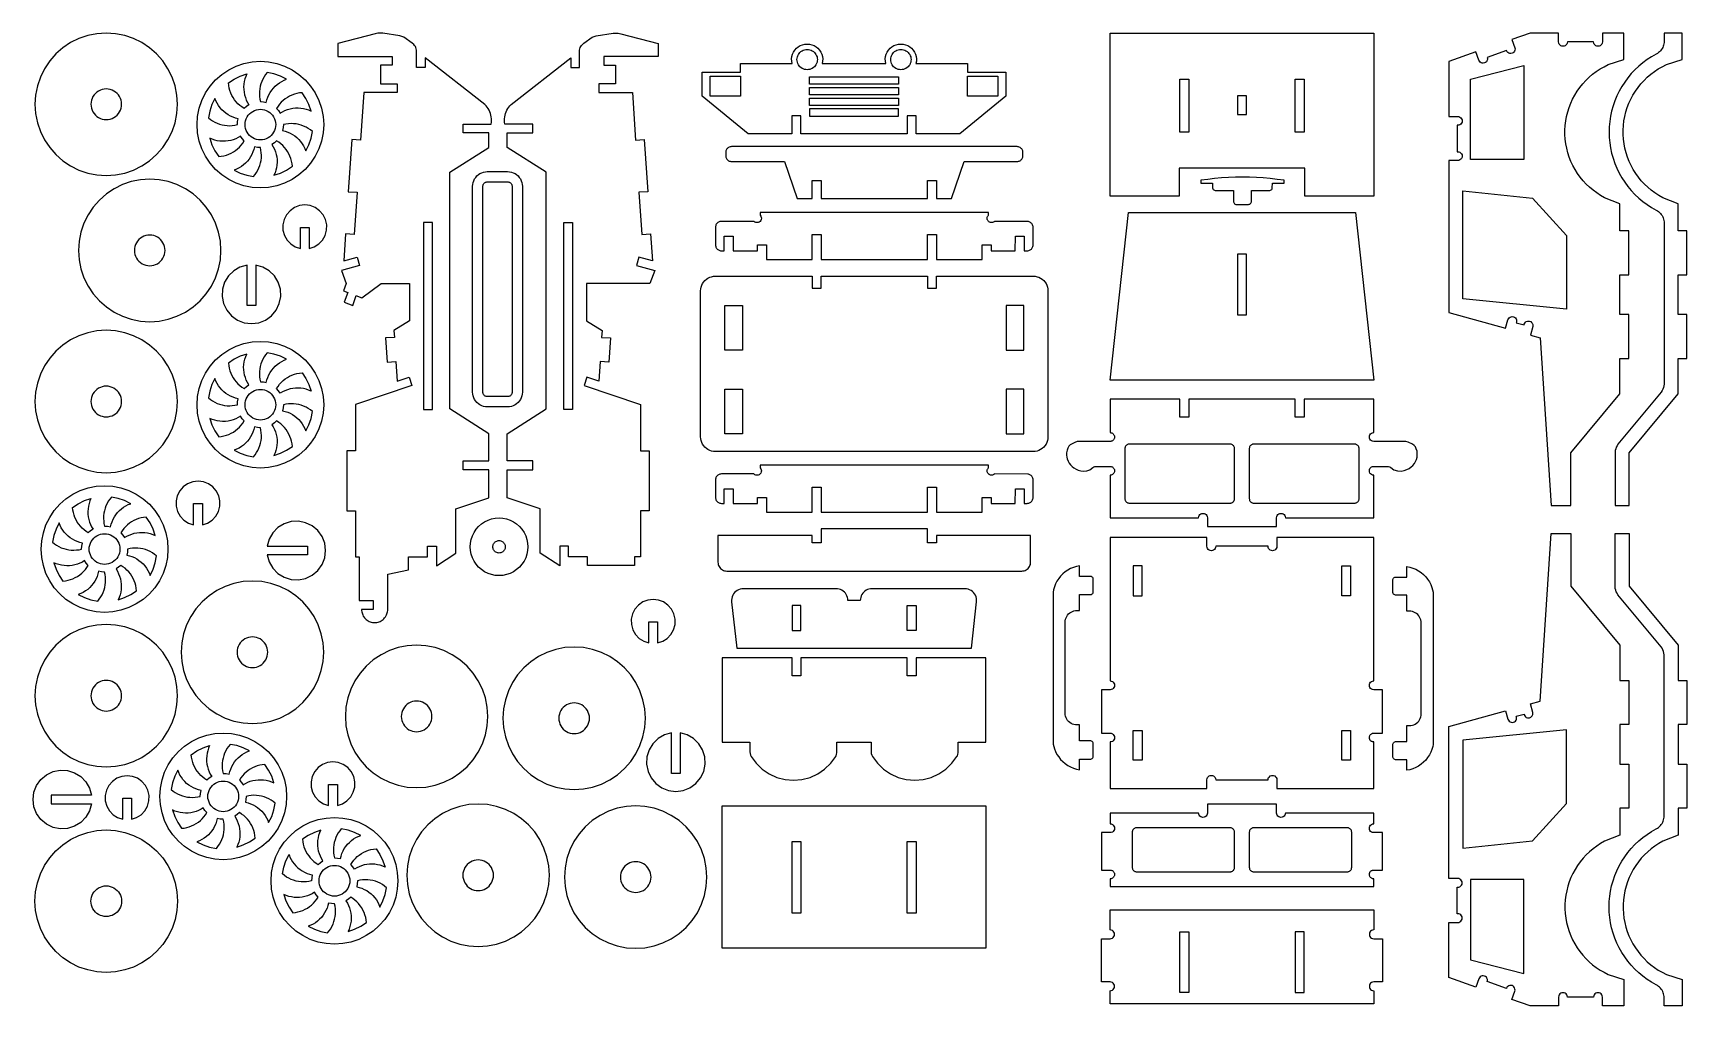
# Model space of a CAD drawing. Extents: x -851 to -288, y 134 to 465.
import ezdxf

# ---------------------------------------------------------------- set-up
doc = ezdxf.new("R2010")
doc.units = 0
doc.header["$MEASUREMENT"] = 0
doc.layers.get('0').update_dxf_attribs({"linetype": 'CONTINUOUS'})
doc.layers.get('DEFPOINTS').update_dxf_attribs({"color": 18, "linetype": 'CONTINUOUS'})

msp = doc.modelspace()

# ---------------------------------------------------------------- linework, layer by layer
for points in [[(-819.37, 464.31), (-822.48, 464.93), (-825.65, 465.14), (-828.81, 464.93), (-831.92, 464.31), (-834.93, 463.29), (-837.77, 461.89), (-840.41, 460.13), (-842.79, 458.04), (-844.89, 455.65), (-846.65, 453.01), (-848.05, 450.17), (-849.07, 447.17), (-849.69, 444.05), (-849.9, 440.89), (-849.69, 437.72), (-849.07, 434.61), (-848.05, 431.61), (-846.65, 428.76), (-844.89, 426.13), (-842.79, 423.74), (-840.41, 421.65), (-837.77, 419.89), (-834.93, 418.48), (-831.92, 417.46), (-828.81, 416.84), (-825.65, 416.64), (-822.48, 416.84), (-819.37, 417.46), (-816.37, 418.48), (-813.52, 419.89), (-810.88, 421.65), (-808.5, 423.74), (-806.41, 426.13), (-804.64, 428.76), (-803.24, 431.61), (-802.22, 434.61), (-801.6, 437.72), (-801.39, 440.89), (-801.6, 444.05), (-802.22, 447.17), (-803.24, 450.17), (-804.64, 453.01), (-806.41, 455.65), (-808.5, 458.04), (-810.88, 460.13), (-813.52, 461.89), (-816.37, 463.29)], [(-739.54, 271.89), (-734.75, 271.89), (-734.75, 268.89), (-738.74, 268.89), (-738.72, 268.5), (-738.67, 268.11), (-738.58, 267.73), (-738.47, 267.36), (-738.32, 267.01), (-738.14, 266.66), (-737.93, 266.33), (-737.69, 266.03), (-737.43, 265.74), (-737.15, 265.48), (-736.84, 265.24), (-736.51, 265.03), (-736.17, 264.85), (-735.81, 264.71), (-735.44, 264.59), (-735.06, 264.5), (-734.67, 264.45), (-734.29, 264.44), (-733.9, 264.45), (-733.51, 264.5), (-733.14, 264.59), (-732.77, 264.71), (-732.41, 264.85), (-732.06, 265.03), (-731.73, 265.24), (-731.43, 265.48), (-731.14, 265.74), (-730.88, 266.03), (-730.64, 266.33), (-730.43, 266.66), (-730.25, 267.01), (-730.11, 267.36), (-729.99, 267.73), (-729.91, 268.11), (-729.85, 268.5), (-729.84, 268.89), (-729.84, 280.93), (-722.74, 282.42), (-722.74, 286.82), (-716.28, 286.82), (-716.28, 290.43), (-713.28, 290.43), (-713.28, 283.79), (-706.67, 288.05), (-706.67, 303.2), (-695.44, 306.95), (-695.44, 316.47), (-704.18, 316.47), (-704.18, 319.47), (-695.44, 319.47), (-695.44, 328.64), (-708.68, 337.2), (-708.68, 417.74), (-695.44, 426.15), (-695.44, 431.15), (-704.18, 431.15), (-704.18, 434.15), (-694.64, 434.15), (-694.55, 434.76), (-694.52, 435.37), (-694.53, 435.97), (-694.59, 436.58), (-694.71, 437.18), (-694.87, 437.77), (-695.08, 438.34), (-695.33, 438.89), (-695.63, 439.42), (-695.97, 439.93), (-696.36, 440.4), (-696.78, 440.84), (-717.04, 456.73), (-717.04, 453.44), (-720.04, 453.44), (-720.04, 459.29), (-720.1, 459.74), (-720.24, 460.17), (-720.43, 460.57), (-720.68, 460.94), (-720.99, 461.27), (-721.54, 461.72), (-724.38, 463.74), (-725.68, 464.22), (-731.5, 465.14), (-732.49, 465.13), (-733.15, 465.08), (-734.13, 464.91), (-746.84, 461.63), (-746.84, 457.18), (-728.36, 457.18), (-728.36, 454.18), (-732.25, 454.18), (-732.25, 447.91), (-726.57, 447.91), (-726.57, 444.91), (-738.01, 444.91), (-739.08, 428.72), (-742.07, 428.92), (-743.25, 411.13), (-740.26, 410.93), (-741.22, 396.56), (-744.21, 396.76), (-744.82, 387.59), (-740.25, 388.86), (-739.45, 385.97), (-745.61, 384.26), (-744.01, 379.88), (-744.9, 377.36), (-743.46, 376.85), (-744.66, 373.48), (-741.75, 372.44), (-740.57, 375.77), (-740.11, 375.6), (-738.66, 374.98), (-732.1, 379.88), (-722.4, 379.88), (-722.4, 367.12), (-727.7, 363.9), (-727.56, 361.54), (-730.55, 361.36), (-730.04, 353.1), (-727.05, 353.29), (-726.64, 346.61), (-722.56, 348), (-721.59, 345.16), (-740.76, 338.63), (-740.76, 322.91), (-743.76, 322.91), (-743.76, 302.5), (-740.76, 302.5), (-740.76, 286.82), (-739.54, 286.82)], [(-652.09, 465.13), (-651.43, 465.08), (-650.45, 464.91), (-637.74, 461.63), (-637.74, 457.18), (-656.22, 457.18), (-656.22, 454.18), (-652.32, 454.18), (-652.32, 447.91), (-658.01, 447.91), (-658.01, 444.91), (-646.56, 444.91), (-645.5, 428.72), (-642.51, 428.92), (-641.33, 411.13), (-644.32, 410.93), (-643.36, 396.56), (-640.37, 396.76), (-639.76, 387.59), (-644.32, 388.86), (-645.13, 385.97), (-638.96, 384.26), (-640.57, 379.88), (-662.17, 379.88), (-662.17, 367.12), (-656.88, 363.9), (-657.02, 361.54), (-654.03, 361.36), (-654.54, 353.1), (-657.53, 353.29), (-657.94, 346.61), (-662.02, 348), (-662.98, 345.16), (-643.82, 338.63), (-643.82, 322.91), (-640.82, 322.91), (-640.82, 302.5), (-643.82, 302.5), (-643.82, 286.82), (-645.84, 286.82), (-645.84, 283.82), (-661.84, 283.82), (-661.84, 286.82), (-668.3, 286.82), (-668.3, 290.43), (-671.3, 290.43), (-671.3, 283.79), (-677.91, 288.05), (-677.91, 303.2), (-689.13, 306.95), (-689.13, 316.47), (-680.4, 316.47), (-680.4, 319.47), (-689.13, 319.47), (-689.13, 328.64), (-675.9, 337.2), (-675.9, 417.74), (-689.13, 426.15), (-689.13, 431.15), (-680.4, 431.15), (-680.4, 434.15), (-689.94, 434.15), (-690.03, 434.76), (-690.06, 435.37), (-690.05, 435.97), (-689.98, 436.58), (-689.87, 437.18), (-689.71, 437.77), (-689.5, 438.34), (-689.24, 438.89), (-688.94, 439.42), (-688.6, 439.93), (-688.22, 440.4), (-687.8, 440.84), (-667.54, 456.73), (-667.54, 453.44), (-664.54, 453.44), (-664.54, 459.29), (-664.47, 459.74), (-664.34, 460.17), (-664.15, 460.57), (-663.89, 460.94), (-663.59, 461.27), (-663.04, 461.72), (-660.2, 463.74), (-658.9, 464.22), (-653.08, 465.14)], [(-417.7, 409.6), (-417.7, 419.11), (-460.45, 419.11), (-460.45, 409.6), (-483.93, 409.6), (-483.93, 465.14), (-394.21, 465.14), (-394.21, 409.6)], [(-328.51, 461.39), (-328.75, 461.08), (-329.06, 460.84), (-329.42, 460.69), (-329.81, 460.64), (-330.2, 460.69), (-330.56, 460.84), (-330.87, 461.08), (-331.11, 461.39), (-331.26, 461.75), (-331.31, 462.14), (-331.31, 465.14), (-341.02, 465.14), (-347.2, 462.98), (-346.21, 460.15), (-346.13, 459.76), (-346.15, 459.37), (-346.27, 459), (-346.49, 458.67), (-346.78, 458.41), (-347.13, 458.24), (-347.51, 458.16), (-347.9, 458.18), (-348.28, 458.3), (-348.6, 458.52), (-348.86, 458.81), (-349.04, 459.16), (-355.61, 456.86), (-355.53, 456.48), (-355.55, 456.09), (-355.68, 455.72), (-355.89, 455.39), (-356.18, 455.13), (-356.53, 454.95), (-356.92, 454.87), (-357.31, 454.89), (-357.68, 455.02), (-358.01, 455.23), (-358.27, 455.52), (-358.44, 455.87), (-359.43, 458.7), (-368.62, 455.49), (-368.62, 436.73), (-365.62, 436.73), (-365.23, 436.68), (-364.87, 436.53), (-364.56, 436.29), (-364.32, 435.98), (-364.17, 435.62), (-364.12, 435.23), (-364.17, 434.84), (-364.32, 434.48), (-364.56, 434.17), (-364.87, 433.93), (-365.23, 433.78), (-365.62, 433.73), (-365.85, 433.73), (-365.85, 424.74), (-365.62, 424.74), (-365.23, 424.69), (-364.87, 424.54), (-364.56, 424.3), (-364.32, 423.99), (-364.17, 423.63), (-364.12, 423.24), (-364.17, 422.85), (-364.32, 422.49), (-364.56, 422.18), (-364.87, 421.94), (-365.23, 421.79), (-365.62, 421.74), (-368.62, 421.74), (-368.62, 370.01), (-349.32, 364.63), (-348.52, 367.52), (-348.36, 367.88), (-348.12, 368.19), (-347.81, 368.43), (-347.44, 368.57), (-347.06, 368.62), (-346.67, 368.57), (-346.31, 368.41), (-346, 368.17), (-345.76, 367.86), (-345.62, 367.49), (-345.57, 367.11), (-345.63, 366.72), (-345.69, 366.5), (-343.06, 365.76), (-343, 365.99), (-342.84, 366.35), (-342.6, 366.66), (-342.29, 366.89), (-341.93, 367.04), (-341.54, 367.08), (-341.15, 367.03), (-340.79, 366.88), (-340.48, 366.63), (-340.25, 366.32), (-340.1, 365.96), (-340.05, 365.57), (-340.11, 365.18), (-340.91, 362.29), (-337.61, 361.37), (-333.81, 304.29), (-327.13, 304.29), (-327.13, 322.25), (-310.42, 342.35), (-310.42, 354.3), (-307.42, 354.3), (-307.42, 369.3), (-310.42, 369.3), (-310.42, 382.8), (-307.42, 382.8), (-307.42, 397.8), (-310.42, 397.8), (-310.42, 407.03), (-315.66, 409.07), (-317.02, 409.84), (-318.33, 410.69), (-319.58, 411.63), (-320.77, 412.64), (-321.9, 413.72), (-322.96, 414.86), (-323.95, 416.07), (-324.86, 417.34), (-325.69, 418.67), (-326.44, 420.04), (-327.1, 421.46), (-327.67, 422.91), (-328.15, 424.4), (-328.54, 425.91), (-328.84, 427.45), (-329.03, 429), (-329.14, 430.56), (-329.14, 432.12), (-329.05, 433.68), (-328.86, 435.23), (-328.58, 436.77), (-328.2, 438.29), (-327.73, 439.78), (-327.17, 441.23), (-326.52, 442.65), (-325.78, 444.03), (-324.96, 445.36), (-324.05, 446.64), (-323.07, 447.85), (-322.02, 449.01), (-320.9, 450.1), (-319.71, 451.11), (-318.46, 452.05), (-317.16, 452.92), (-315.8, 453.69), (-314.4, 454.39), (-309.07, 456.14), (-309.07, 465.14), (-316.4, 465.14), (-316.4, 462.14), (-316.45, 461.75), (-316.6, 461.39), (-316.84, 461.08), (-317.15, 460.84), (-317.51, 460.69), (-317.9, 460.64), (-318.29, 460.69), (-318.65, 460.84), (-318.96, 461.08), (-319.2, 461.39), (-319.35, 461.75), (-319.4, 462.14), (-328.31, 462.14), (-328.36, 461.75)], [(-307.36, 441.23), (-306.71, 442.65), (-305.97, 444.03), (-305.15, 445.36), (-304.24, 446.64), (-303.26, 447.85), (-302.21, 449.01), (-301.09, 450.1), (-299.9, 451.11), (-298.65, 452.05), (-297.35, 452.92), (-295.99, 453.69), (-294.59, 454.39), (-289.26, 456.14), (-289.26, 465.14), (-295.36, 465.14), (-295.36, 462.41), (-295.38, 461.96), (-295.45, 461.51), (-295.55, 461.07), (-295.69, 460.64), (-295.87, 460.22), (-296.09, 459.83), (-296.34, 459.45), (-296.62, 459.1), (-296.94, 458.77), (-297.28, 458.48), (-297.65, 458.21), (-298.04, 457.99), (-299.62, 457.1), (-301.14, 456.11), (-302.6, 455.04), (-303.99, 453.88), (-305.31, 452.64), (-306.56, 451.32), (-307.72, 449.92), (-308.79, 448.47), (-309.77, 446.94), (-310.67, 445.36), (-311.46, 443.74), (-312.15, 442.06), (-312.74, 440.35), (-313.23, 438.6), (-313.61, 436.83), (-313.88, 435.04), (-314.05, 433.23), (-314.1, 431.42), (-314.05, 429.61), (-313.88, 427.81), (-313.61, 426.01), (-313.23, 424.24), (-312.74, 422.5), (-312.15, 420.78), (-311.46, 419.11), (-310.67, 417.48), (-309.77, 415.9), (-308.79, 414.38), (-307.72, 412.92), (-306.56, 411.53), (-305.31, 410.21), (-303.99, 408.97), (-302.6, 407.81), (-301.14, 406.73), (-299.62, 405.75), (-298.04, 404.86), (-297.65, 404.63), (-297.28, 404.37), (-296.94, 404.07), (-296.62, 403.75), (-296.34, 403.39), (-296.09, 403.02), (-295.87, 402.62), (-295.69, 402.2), (-295.55, 401.77), (-295.45, 401.33), (-295.38, 400.88), (-295.36, 400.43), (-295.37, 345.58), (-295.44, 345.01), (-295.57, 344.45), (-295.77, 343.9), (-296.03, 343.39), (-296.34, 342.9), (-311.09, 325.13), (-311.4, 324.65), (-311.66, 324.13), (-311.86, 323.59), (-311.99, 323.02), (-312.06, 322.45), (-312.07, 304.29), (-307.32, 304.29), (-307.32, 322.25), (-290.61, 342.35), (-290.61, 354.3), (-287.61, 354.3), (-287.61, 369.3), (-290.61, 369.3), (-290.61, 382.8), (-287.61, 382.8), (-287.61, 397.8), (-290.61, 397.8), (-290.61, 407.03), (-295.85, 409.07), (-297.21, 409.84), (-298.52, 410.69), (-299.77, 411.63), (-300.96, 412.64), (-302.09, 413.72), (-303.16, 414.86), (-304.14, 416.07), (-305.05, 417.34), (-305.88, 418.67), (-306.63, 420.04), (-307.29, 421.46), (-307.86, 422.91), (-308.35, 424.4), (-308.73, 425.91), (-309.03, 427.45), (-309.22, 429), (-309.33, 430.56), (-309.33, 432.12), (-309.24, 433.68), (-309.05, 435.23), (-308.77, 436.77), (-308.39, 438.29), (-307.92, 439.78)], [(-550.98, 459.35), (-550.54, 458.68), (-550.2, 457.95), (-549.98, 457.17), (-549.88, 456.37), (-549.9, 455.57), (-550.05, 454.78), (-532.47, 454.78), (-532.47, 451.78), (-519.46, 451.78), (-519.46, 443.71), (-535.06, 430.85), (-549.99, 430.85), (-549.99, 436.95), (-552.99, 436.95), (-552.99, 430.85), (-589.24, 430.85), (-589.24, 436.95), (-592.24, 436.95), (-592.24, 430.85), (-607.18, 430.85), (-622.78, 443.71), (-622.78, 451.78), (-609.76, 451.78), (-609.76, 454.78), (-592.19, 454.78), (-592.33, 455.57), (-592.35, 456.37), (-592.25, 457.17), (-592.03, 457.95), (-591.7, 458.68), (-591.25, 459.35), (-590.71, 459.95), (-590.09, 460.46), (-589.4, 460.87), (-588.65, 461.17), (-587.86, 461.35), (-587.06, 461.41), (-586.26, 461.35), (-585.47, 461.17), (-584.72, 460.87), (-584.03, 460.46), (-583.4, 459.95), (-582.86, 459.35), (-582.42, 458.68), (-582.09, 457.95), (-581.87, 457.17), (-581.77, 456.37), (-581.79, 455.57), (-581.93, 454.78), (-560.3, 454.78), (-560.45, 455.57), (-560.47, 456.37), (-560.37, 457.17), (-560.15, 457.95), (-559.81, 458.68), (-559.37, 459.35), (-558.83, 459.95), (-558.21, 460.46), (-557.51, 460.87), (-556.76, 461.17), (-555.98, 461.35), (-555.18, 461.41), (-554.37, 461.35), (-553.59, 461.17), (-552.84, 460.87), (-552.14, 460.46), (-551.52, 459.95)], [(-584.06, 454.38), (-584.31, 454), (-584.61, 453.66), (-584.95, 453.36), (-585.33, 453.11), (-585.73, 452.91), (-586.16, 452.77), (-586.61, 452.68), (-587.06, 452.65), (-587.51, 452.68), (-587.96, 452.77), (-588.39, 452.91), (-588.79, 453.11), (-589.17, 453.36), (-589.51, 453.66), (-589.81, 454), (-590.06, 454.38), (-590.26, 454.79), (-590.41, 455.22), (-590.5, 455.66), (-590.53, 456.12), (-590.5, 456.57), (-590.41, 457.01), (-590.26, 457.44), (-590.06, 457.85), (-589.81, 458.23), (-589.51, 458.57), (-589.17, 458.87), (-588.79, 459.12), (-588.39, 459.32), (-587.96, 459.46), (-587.51, 459.55), (-587.06, 459.58), (-586.61, 459.55), (-586.16, 459.46), (-585.73, 459.32), (-585.33, 459.12), (-584.95, 458.87), (-584.61, 458.57), (-584.31, 458.23), (-584.06, 457.85), (-583.86, 457.44), (-583.71, 457.01), (-583.62, 456.57), (-583.59, 456.12), (-583.62, 455.66), (-583.71, 455.22), (-583.86, 454.79)], [(-551.97, 457.44), (-551.83, 457.01), (-551.74, 456.57), (-551.71, 456.12), (-551.74, 455.66), (-551.83, 455.22), (-551.97, 454.79), (-552.17, 454.38), (-552.43, 454), (-552.72, 453.66), (-553.07, 453.36), (-553.44, 453.11), (-553.85, 452.91), (-554.28, 452.77), (-554.72, 452.68), (-555.18, 452.65), (-555.63, 452.68), (-556.07, 452.77), (-556.5, 452.91), (-556.91, 453.11), (-557.29, 453.36), (-557.63, 453.66), (-557.93, 454), (-558.18, 454.38), (-558.38, 454.79), (-558.52, 455.22), (-558.61, 455.66), (-558.64, 456.12), (-558.61, 456.57), (-558.52, 457.01), (-558.38, 457.44), (-558.18, 457.85), (-557.93, 458.23), (-557.63, 458.57), (-557.29, 458.87), (-556.91, 459.12), (-556.5, 459.32), (-556.07, 459.46), (-555.63, 459.55), (-555.18, 459.58), (-554.72, 459.55), (-554.28, 459.46), (-553.85, 459.32), (-553.44, 459.12), (-553.07, 458.87), (-552.72, 458.57), (-552.43, 458.23), (-552.17, 457.85)], [(-752.35, 428.38), (-753.25, 425.71), (-754.5, 423.18), (-756.07, 420.83), (-757.93, 418.71), (-760.05, 416.85), (-762.4, 415.29), (-764.93, 414.04), (-767.6, 413.13), (-770.36, 412.58), (-773.18, 412.4), (-775.99, 412.58), (-778.76, 413.13), (-781.43, 414.04), (-783.96, 415.29), (-786.31, 416.85), (-788.43, 418.71), (-790.29, 420.83), (-791.86, 423.18), (-793.1, 425.71), (-794.01, 428.38), (-794.56, 431.15), (-794.75, 433.96), (-794.56, 436.78), (-794.01, 439.55), (-793.1, 442.22), (-791.86, 444.75), (-790.29, 447.09), (-788.43, 449.21), (-786.31, 451.07), (-783.96, 452.64), (-781.43, 453.89), (-778.76, 454.8), (-775.99, 455.35), (-773.18, 455.53), (-770.36, 455.35), (-767.6, 454.8), (-764.93, 453.89), (-762.4, 452.64), (-760.05, 451.07), (-757.93, 449.21), (-756.07, 447.09), (-754.5, 444.75), (-753.25, 442.22), (-752.35, 439.55), (-751.8, 436.78), (-751.61, 433.96), (-751.8, 431.15)], [(-783.8, 446.4), (-783.96, 447.26), (-784.06, 448.14), (-782.11, 449.44), (-780.02, 450.47), (-777.8, 451.22), (-778.17, 450.38), (-778.46, 449.51), (-778.67, 448.62), (-778.81, 447.72), (-778.87, 446.8), (-778.84, 445.88), (-778.74, 444.97), (-778.56, 444.08), (-778.3, 443.2), (-777.97, 442.34), (-777.57, 441.52), (-777.09, 440.74), (-777.94, 440.17), (-778.71, 439.5), (-779.45, 439.97), (-780.15, 440.51), (-780.81, 441.1), (-781.41, 441.74), (-781.96, 442.42), (-782.46, 443.15), (-782.89, 443.92), (-783.26, 444.72), (-783.56, 445.55)], [(-773.18, 441.79), (-772.16, 441.72), (-771.16, 441.52), (-770.94, 442.41), (-770.64, 443.28), (-770.27, 444.12), (-769.84, 444.92), (-769.33, 445.68), (-768.76, 446.4), (-768.12, 447.06), (-767.44, 447.67), (-766.7, 448.21), (-765.92, 448.69), (-765.1, 449.1), (-764.25, 449.44), (-766.34, 450.47), (-768.56, 451.22), (-770.85, 451.68), (-771.4, 450.99), (-771.89, 450.26), (-772.33, 449.5), (-772.7, 448.7), (-773, 447.87), (-773.24, 447.02), (-773.41, 446.16), (-773.5, 445.28), (-773.53, 444.4), (-773.48, 443.52), (-773.37, 442.65)], [(-609.76, 443.71), (-620.13, 443.71), (-620.13, 450.51), (-609.76, 450.51)], [(-522.11, 443.71), (-532.47, 443.71), (-532.47, 450.51), (-522.11, 450.51)], [(-343.07, 422.1), (-361.24, 422.1), (-361.24, 449.46), (-343.07, 454.05)], [(-821.5, 444.07), (-821.95, 444.58), (-822.47, 445.03), (-823.04, 445.41), (-823.65, 445.71), (-824.29, 445.93), (-824.96, 446.06), (-825.65, 446.11), (-826.33, 446.06), (-827, 445.93), (-827.64, 445.71), (-828.26, 445.41), (-828.82, 445.03), (-829.34, 444.58), (-829.79, 444.07), (-830.17, 443.5), (-830.47, 442.89), (-830.69, 442.24), (-830.82, 441.57), (-830.87, 440.89), (-830.82, 440.21), (-830.69, 439.54), (-830.47, 438.89), (-830.17, 438.28), (-829.79, 437.71), (-829.34, 437.2), (-828.82, 436.75), (-828.26, 436.37), (-827.64, 436.07), (-827, 435.85), (-826.33, 435.71), (-825.65, 435.67), (-824.96, 435.71), (-824.29, 435.85), (-823.65, 436.07), (-823.04, 436.37), (-822.47, 436.75), (-821.95, 437.2), (-821.5, 437.71), (-821.13, 438.28), (-820.82, 438.89), (-820.6, 439.54), (-820.47, 440.21), (-820.43, 440.89), (-820.47, 441.57), (-820.6, 442.24), (-820.82, 442.89), (-821.13, 443.5)], [(-766.97, 438.73), (-766.41, 437.88), (-765.62, 438.35), (-764.8, 438.76), (-763.95, 439.09), (-763.07, 439.35), (-762.17, 439.53), (-761.26, 439.63), (-760.34, 439.65), (-759.43, 439.59), (-758.52, 439.46), (-757.63, 439.24), (-756.76, 438.95), (-755.92, 438.59), (-756.67, 440.8), (-757.71, 442.9), (-759.01, 444.84), (-759.88, 444.75), (-760.75, 444.58), (-761.6, 444.34), (-762.42, 444.04), (-763.22, 443.67), (-763.99, 443.24), (-764.72, 442.75), (-765.41, 442.2), (-766.05, 441.59), (-766.64, 440.94), (-767.17, 440.24), (-767.65, 439.5)], [(-555.99, 447.73), (-586.25, 447.73), (-586.25, 450.26), (-555.99, 450.26)], [(-586.25, 444.1), (-586.25, 446.64), (-555.99, 446.64), (-555.99, 444.1)], [(-460.2, 431.41), (-460.2, 449.47), (-457.2, 449.47), (-457.2, 431.41)], [(-420.95, 431.41), (-420.95, 449.47), (-417.95, 449.47), (-417.95, 431.41)], [(-789.69, 440.8), (-790.44, 438.59), (-790.89, 436.3), (-790.21, 435.74), (-789.48, 435.25), (-788.71, 434.81), (-787.91, 434.44), (-787.09, 434.14), (-786.24, 433.9), (-785.37, 433.74), (-784.5, 433.64), (-783.62, 433.61), (-782.74, 433.66), (-781.86, 433.78), (-781, 433.96), (-780.93, 434.98), (-780.74, 435.99), (-781.63, 436.21), (-782.49, 436.5), (-783.33, 436.87), (-784.14, 437.31), (-784.9, 437.82), (-785.61, 438.39), (-786.28, 439.02), (-786.88, 439.71), (-787.43, 440.44), (-787.91, 441.22), (-788.32, 442.04), (-788.65, 442.9)], [(-774.53, 439.01), (-773.86, 439.14), (-773.18, 439.18), (-772.5, 439.14), (-771.83, 439.01), (-771.18, 438.79), (-770.57, 438.48), (-770, 438.11), (-769.49, 437.66), (-769.04, 437.14), (-768.66, 436.57), (-768.36, 435.96), (-768.14, 435.31), (-768, 434.65), (-767.96, 433.96), (-768, 433.28), (-768.14, 432.61), (-768.36, 431.97), (-768.66, 431.35), (-769.04, 430.79), (-769.49, 430.27), (-770, 429.82), (-770.57, 429.44), (-771.18, 429.14), (-771.83, 428.92), (-772.5, 428.79), (-773.18, 428.74), (-773.86, 428.79), (-774.53, 428.92), (-775.18, 429.14), (-775.79, 429.44), (-776.36, 429.82), (-776.87, 430.27), (-777.32, 430.79), (-777.7, 431.35), (-778, 431.97), (-778.22, 432.61), (-778.35, 433.28), (-778.4, 433.96), (-778.35, 434.65), (-778.22, 435.31), (-778, 435.96), (-777.7, 436.57), (-777.32, 437.14), (-776.87, 437.66), (-776.36, 438.11), (-775.79, 438.48), (-775.18, 438.79)], [(-586.25, 440.48), (-586.25, 443.01), (-555.99, 443.01), (-555.99, 440.48)], [(-555.99, 436.85), (-555.99, 439.39), (-586.25, 439.39), (-586.25, 436.85)], [(-437.57, 437.38), (-437.57, 443.74), (-440.57, 443.74), (-440.57, 437.38)], [(-755.47, 431.63), (-756.15, 432.18), (-756.88, 432.68), (-757.65, 433.11), (-758.45, 433.48), (-759.27, 433.79), (-760.12, 434.03), (-760.99, 434.19), (-761.86, 434.29), (-762.74, 434.31), (-763.62, 434.27), (-764.5, 434.15), (-765.36, 433.96), (-765.42, 432.94), (-765.62, 431.94), (-764.73, 431.72), (-763.87, 431.43), (-763.03, 431.06), (-762.22, 430.62), (-761.46, 430.11), (-760.74, 429.54), (-760.08, 428.91), (-759.47, 428.22), (-758.93, 427.48), (-758.45, 426.7), (-758.04, 425.88), (-757.71, 425.03), (-756.67, 427.13), (-755.92, 429.34)], [(-787.35, 423.09), (-786.48, 423.18), (-785.61, 423.35), (-784.76, 423.58), (-783.94, 423.89), (-783.14, 424.25), (-782.37, 424.69), (-781.64, 425.18), (-780.95, 425.73), (-780.31, 426.34), (-779.72, 426.99), (-779.19, 427.69), (-778.71, 428.43), (-779.39, 429.2), (-779.95, 430.05), (-780.74, 429.58), (-781.56, 429.17), (-782.41, 428.84), (-783.29, 428.58), (-784.19, 428.4), (-785.1, 428.3), (-786.02, 428.28), (-786.93, 428.33), (-787.84, 428.47), (-788.73, 428.68), (-789.6, 428.97), (-790.44, 429.34), (-789.69, 427.13), (-788.65, 425.03)], [(-762.3, 419.79), (-762.4, 420.67), (-762.56, 421.53), (-762.8, 422.38), (-763.1, 423.21), (-763.47, 424.01), (-763.9, 424.77), (-764.4, 425.5), (-764.95, 426.19), (-765.55, 426.83), (-766.21, 427.42), (-766.91, 427.96), (-767.65, 428.43), (-768.42, 427.76), (-769.27, 427.19), (-768.79, 426.41), (-768.39, 425.58), (-768.05, 424.73), (-767.8, 423.85), (-767.62, 422.95), (-767.52, 422.04), (-767.49, 421.13), (-767.55, 420.21), (-767.69, 419.31), (-767.9, 418.42), (-768.19, 417.55), (-768.56, 416.71), (-766.34, 417.46), (-764.25, 418.49)], [(-775.51, 416.25), (-774.96, 416.94), (-774.46, 417.67), (-774.03, 418.43), (-773.66, 419.23), (-773.36, 420.06), (-773.12, 420.91), (-772.95, 421.77), (-772.85, 422.65), (-772.83, 423.53), (-772.87, 424.41), (-772.99, 425.28), (-773.18, 426.14), (-774.2, 426.21), (-775.2, 426.41), (-775.42, 425.52), (-775.72, 424.65), (-776.08, 423.81), (-776.52, 423.01), (-777.03, 422.24), (-777.6, 421.53), (-778.24, 420.87), (-778.92, 420.26), (-779.66, 419.71), (-780.44, 419.24), (-781.26, 418.83), (-782.11, 418.49), (-780.02, 417.46), (-777.8, 416.71)], [(-614.53, 425.47), (-614.65, 425.24), (-614.73, 424.99), (-614.78, 424.73), (-614.8, 424.47), (-614.8, 423.4), (-614.78, 423.14), (-614.73, 422.88), (-614.65, 422.64), (-614.53, 422.4), (-614.39, 422.18), (-614.22, 421.99), (-614.02, 421.81), (-613.8, 421.67), (-613.57, 421.55), (-613.32, 421.47), (-613.06, 421.42), (-612.8, 421.4), (-594.76, 421.4), (-590.49, 408.84), (-585.33, 408.84), (-585.33, 414.94), (-582.33, 414.94), (-582.33, 408.84), (-546.08, 408.84), (-546.08, 414.94), (-543.08, 414.94), (-543.08, 408.84), (-537.93, 408.84), (-533.66, 421.4), (-515.62, 421.4), (-515.36, 421.42), (-515.1, 421.47), (-514.85, 421.55), (-514.62, 421.67), (-514.4, 421.81), (-514.2, 421.99), (-514.03, 422.18), (-513.89, 422.4), (-513.77, 422.64), (-513.69, 422.88), (-513.64, 423.14), (-513.62, 423.4), (-513.62, 424.47), (-513.64, 424.73), (-513.69, 424.99), (-513.77, 425.24), (-513.89, 425.47), (-514.03, 425.69), (-514.2, 425.88), (-514.4, 426.06), (-514.62, 426.2), (-514.85, 426.32), (-515.1, 426.4), (-515.36, 426.45), (-515.62, 426.47), (-612.8, 426.47), (-613.06, 426.45), (-613.32, 426.4), (-613.57, 426.32), (-613.8, 426.2), (-614.02, 426.06), (-614.22, 425.88), (-614.39, 425.69)], [(-699.9, 416), (-699.47, 416.5), (-698.98, 416.93), (-698.43, 417.29), (-697.85, 417.58), (-697.23, 417.79), (-696.59, 417.92), (-695.93, 417.96), (-689.01, 417.96), (-688.36, 417.92), (-687.72, 417.79), (-687.1, 417.58), (-686.51, 417.29), (-685.97, 416.93), (-685.48, 416.5), (-685.05, 416), (-684.68, 415.46), (-684.39, 414.87), (-684.18, 414.25), (-684.06, 413.61), (-684.01, 412.96), (-684.01, 342.87), (-684.06, 342.22), (-684.18, 341.58), (-684.39, 340.96), (-684.68, 340.37), (-685.05, 339.83), (-685.48, 339.34), (-685.97, 338.9), (-686.51, 338.54), (-687.1, 338.25), (-687.72, 338.04), (-688.36, 337.91), (-689.01, 337.87), (-695.93, 337.87), (-696.59, 337.91), (-697.23, 338.04), (-697.85, 338.25), (-698.43, 338.54), (-698.98, 338.9), (-699.47, 339.34), (-699.9, 339.83), (-700.26, 340.37), (-700.55, 340.96), (-700.76, 341.58), (-700.89, 342.22), (-700.93, 342.87), (-700.93, 412.96), (-700.89, 413.61), (-700.76, 414.25), (-700.55, 414.87), (-700.26, 415.46)], [(-807.68, 367.08), (-804.57, 367.7), (-801.57, 368.72), (-798.72, 370.12), (-796.08, 371.88), (-793.7, 373.98), (-791.61, 376.36), (-789.84, 379), (-788.44, 381.84), (-787.42, 384.85), (-786.8, 387.96), (-786.59, 391.12), (-786.8, 394.29), (-787.42, 397.4), (-788.44, 400.4), (-789.84, 403.25), (-791.61, 405.89), (-793.7, 408.27), (-796.08, 410.36), (-798.72, 412.13), (-801.57, 413.53), (-804.57, 414.55), (-807.68, 415.17), (-810.85, 415.37), (-814.01, 415.17), (-817.12, 414.55), (-820.13, 413.53), (-822.97, 412.13), (-825.61, 410.36), (-827.99, 408.27), (-830.09, 405.89), (-831.85, 403.25), (-833.25, 400.4), (-834.27, 397.4), (-834.89, 394.29), (-835.1, 391.12), (-834.89, 387.96), (-834.27, 384.85), (-833.25, 381.84), (-831.85, 379), (-830.09, 376.36), (-827.99, 373.98), (-825.61, 371.88), (-822.97, 370.12), (-820.13, 368.72), (-817.12, 367.7), (-814.01, 367.08), (-810.85, 366.87)], [(-687.63, 342.3), (-687.71, 342.12), (-687.82, 341.96), (-687.95, 341.81), (-688.1, 341.68), (-688.26, 341.57), (-688.44, 341.49), (-688.63, 341.42), (-688.82, 341.38), (-689.01, 341.37), (-695.93, 341.37), (-696.13, 341.38), (-696.32, 341.42), (-696.51, 341.49), (-696.68, 341.57), (-696.85, 341.68), (-696.99, 341.81), (-697.12, 341.96), (-697.23, 342.12), (-697.32, 342.3), (-697.38, 342.48), (-697.42, 342.68), (-697.43, 342.87), (-697.43, 412.96), (-697.42, 413.16), (-697.38, 413.35), (-697.32, 413.53), (-697.23, 413.71), (-697.12, 413.87), (-696.99, 414.02), (-696.85, 414.15), (-696.68, 414.26), (-696.51, 414.35), (-696.32, 414.41), (-696.13, 414.45), (-695.93, 414.46), (-689.01, 414.46), (-688.82, 414.45), (-688.63, 414.41), (-688.44, 414.35), (-688.26, 414.26), (-688.1, 414.15), (-687.95, 414.02), (-687.82, 413.87), (-687.71, 413.71), (-687.63, 413.53), (-687.56, 413.35), (-687.53, 413.16), (-687.51, 412.96), (-687.51, 342.87), (-687.53, 342.68), (-687.56, 342.48)], [(-424.73, 414.07), (-424.73, 415), (-427.08, 415.33), (-429.44, 415.59), (-431.8, 415.8), (-434.17, 415.95), (-436.53, 416.04), (-438.91, 416.07), (-441.28, 416.04), (-443.65, 415.95), (-446.01, 415.8), (-448.38, 415.59), (-450.73, 415.33), (-453.08, 415), (-453.08, 414.07), (-449.08, 414.07), (-449.07, 412.41), (-449.01, 412.16), (-448.87, 411.93), (-448.69, 411.75), (-448.46, 411.62), (-448.21, 411.55), (-441.97, 411.54), (-441.96, 407.66), (-441.89, 407.41), (-441.76, 407.18), (-441.58, 407), (-441.35, 406.87), (-441.1, 406.8), (-436.84, 406.79), (-436.58, 406.83), (-436.34, 406.93), (-436.13, 407.09), (-436.05, 407.18), (-435.92, 407.41), (-435.85, 407.66), (-435.84, 411.54), (-429.6, 411.55), (-429.35, 411.62), (-429.12, 411.75), (-428.94, 411.93), (-428.81, 412.16), (-428.74, 412.41), (-428.73, 414.07)], [(-328.6, 396.25), (-328.6, 371.12), (-363.87, 374.6), (-363.87, 411.47), (-340.12, 408.96)], [(-759.57, 398.95), (-756.57, 398.95), (-756.57, 391.77), (-754.83, 392.35), (-753.29, 393.34), (-752.03, 394.67), (-751.13, 396.27), (-750.65, 398.04), (-750.61, 399.87), (-751.01, 401.65), (-751.84, 403.29), (-753.04, 404.67), (-754.54, 405.73), (-756.25, 406.39), (-758.07, 406.61), (-759.89, 406.39), (-761.59, 405.73), (-763.09, 404.67), (-764.29, 403.29), (-765.12, 401.65), (-765.52, 399.87), (-765.48, 398.04), (-765, 396.27), (-764.1, 394.67), (-762.85, 393.34), (-761.3, 392.35), (-759.57, 391.77)], [(-717.63, 400.67), (-717.63, 336.96), (-714.63, 336.96), (-714.63, 400.67)], [(-666.94, 400.67), (-666.94, 336.96), (-669.94, 336.96), (-669.94, 400.67)], [(-618.19, 399.55), (-618.24, 399.29), (-618.26, 399.03), (-618.26, 393.03), (-618.24, 392.77), (-618.19, 392.51), (-618.11, 392.26), (-617.99, 392.03), (-617.84, 391.81), (-617.67, 391.62), (-617.47, 391.44), (-617.26, 391.3), (-617.02, 391.18), (-616.77, 391.1), (-616.52, 391.05), (-616.26, 391.03), (-615.26, 391.03), (-615.26, 396.03), (-612.26, 396.03), (-612.26, 391.03), (-603.95, 391.03), (-603.95, 393.03), (-600.95, 393.03), (-600.95, 388.03), (-585.33, 388.03), (-585.33, 396.53), (-582.33, 396.53), (-582.33, 388.03), (-546.08, 388.03), (-546.08, 396.53), (-543.08, 396.53), (-543.08, 388.03), (-527.47, 388.03), (-527.47, 393.03), (-524.47, 393.03), (-524.47, 391.03), (-516.26, 391.03), (-516.16, 396.03), (-513.16, 396.03), (-513.16, 391.03), (-512.16, 391.03), (-511.9, 391.05), (-511.64, 391.1), (-511.4, 391.18), (-511.16, 391.3), (-510.94, 391.44), (-510.75, 391.62), (-510.58, 391.81), (-510.43, 392.03), (-510.31, 392.26), (-510.23, 392.51), (-510.18, 392.77), (-510.16, 393.03), (-510.16, 399.03), (-510.19, 399.3), (-510.24, 399.56), (-510.34, 399.81), (-510.46, 400.05), (-510.61, 400.27), (-510.8, 400.46), (-511, 400.64), (-511.23, 400.78), (-511.47, 400.89), (-511.72, 400.97), (-511.99, 401.02), (-523.32, 401.03), (-523.46, 400.91), (-523.62, 400.8), (-523.79, 400.72), (-523.97, 400.66), (-524.15, 400.62), (-524.34, 400.61), (-524.52, 400.62), (-524.71, 400.66), (-524.88, 400.72), (-525.05, 400.8), (-525.21, 400.91), (-525.35, 401.03), (-525.48, 401.18), (-525.59, 401.34), (-525.68, 401.52), (-525.74, 401.7), (-525.78, 401.89), (-525.79, 402.09), (-525.78, 402.29), (-525.74, 402.48), (-525.68, 402.66), (-525.59, 402.84), (-525.48, 403), (-525.35, 403.15), (-525.35, 404.03), (-603.07, 404.03), (-603.07, 403.15), (-602.83, 402.84), (-602.68, 402.48), (-602.63, 402.09), (-602.68, 401.7), (-602.83, 401.34), (-603.07, 401.03), (-603.38, 400.79), (-603.74, 400.64), (-604.13, 400.59), (-604.52, 400.64), (-604.88, 400.79), (-605.19, 401.03), (-616.26, 401.03), (-616.52, 401.01), (-616.77, 400.96), (-617.02, 400.88), (-617.26, 400.76), (-617.47, 400.62), (-617.67, 400.44), (-617.84, 400.25), (-617.99, 400.03), (-618.11, 399.8)], [(-483.93, 346.97), (-477.72, 404), (-400.43, 404), (-394.21, 346.97)], [(-807.67, 395.27), (-808.24, 395.64), (-808.85, 395.95), (-809.49, 396.17), (-810.16, 396.3), (-810.85, 396.34), (-811.53, 396.3), (-812.2, 396.17), (-812.84, 395.95), (-813.46, 395.64), (-814.02, 395.27), (-814.54, 394.81), (-814.99, 394.3), (-815.37, 393.73), (-815.67, 393.12), (-815.89, 392.47), (-816.02, 391.81), (-816.07, 391.12), (-816.02, 390.44), (-815.89, 389.77), (-815.67, 389.13), (-815.37, 388.51), (-814.99, 387.95), (-814.54, 387.43), (-814.02, 386.98), (-813.46, 386.6), (-812.84, 386.3), (-812.2, 386.08), (-811.53, 385.95), (-810.85, 385.9), (-810.16, 385.95), (-809.49, 386.08), (-808.85, 386.3), (-808.24, 386.6), (-807.67, 386.98), (-807.15, 387.43), (-806.7, 387.95), (-806.33, 388.51), (-806.02, 389.13), (-805.8, 389.77), (-805.67, 390.44), (-805.63, 391.12), (-805.67, 391.81), (-805.8, 392.47), (-806.02, 393.12), (-806.33, 393.73), (-806.7, 394.3), (-807.15, 394.81)], [(-437.57, 369.22), (-437.57, 389.81), (-440.57, 389.81), (-440.57, 369.22)], [(-774.72, 372.35), (-777.72, 372.35), (-777.72, 386.11), (-780.12, 385.43), (-782.27, 384.19), (-784.05, 382.45), (-785.34, 380.33), (-786.07, 377.95), (-786.19, 375.47), (-785.7, 373.03), (-784.62, 370.79), (-783.02, 368.89), (-781, 367.44), (-778.69, 366.53), (-776.22, 366.22), (-773.76, 366.53), (-771.44, 367.44), (-769.42, 368.89), (-767.82, 370.79), (-766.74, 373.03), (-766.25, 375.47), (-766.37, 377.95), (-767.11, 380.33), (-768.4, 382.45), (-770.18, 384.19), (-772.33, 385.43), (-774.72, 386.11)], [(-585.33, 378.26), (-582.33, 378.26), (-582.33, 382.37), (-546.08, 382.37), (-546.08, 378.26), (-543.08, 378.26), (-543.08, 382.37), (-510.1, 382.37), (-509.45, 382.33), (-508.81, 382.2), (-508.19, 381.99), (-507.6, 381.7), (-507.06, 381.33), (-506.56, 380.9), (-506.13, 380.41), (-505.77, 379.87), (-505.48, 379.28), (-505.27, 378.66), (-505.14, 378.02), (-505.1, 377.37), (-505.1, 327.66), (-505.14, 327.01), (-505.27, 326.37), (-505.48, 325.75), (-505.77, 325.16), (-506.13, 324.62), (-506.56, 324.13), (-507.06, 323.69), (-507.6, 323.33), (-508.19, 323.04), (-508.81, 322.83), (-509.45, 322.7), (-510.1, 322.66), (-618.32, 322.66), (-618.97, 322.7), (-619.61, 322.83), (-620.23, 323.04), (-620.82, 323.33), (-621.36, 323.69), (-621.86, 324.13), (-622.29, 324.62), (-622.65, 325.16), (-622.94, 325.75), (-623.15, 326.37), (-623.28, 327.01), (-623.32, 327.66), (-623.32, 377.37), (-623.28, 378.02), (-623.15, 378.66), (-622.94, 379.28), (-622.65, 379.87), (-622.29, 380.41), (-621.86, 380.9), (-621.36, 381.33), (-620.82, 381.7), (-620.23, 381.99), (-619.61, 382.2), (-618.97, 382.33), (-618.32, 382.37), (-585.33, 382.37)], [(-615.07, 357.15), (-615.07, 372.38), (-609.07, 372.38), (-609.07, 357.15)], [(-513.35, 357.15), (-513.35, 372.38), (-519.35, 372.38), (-519.35, 357.15)], [(-840.41, 358.93), (-842.79, 356.84), (-844.89, 354.46), (-846.65, 351.82), (-848.05, 348.97), (-849.07, 345.97), (-849.69, 342.86), (-849.9, 339.69), (-849.69, 336.53), (-849.07, 333.42), (-848.05, 330.41), (-846.65, 327.57), (-844.89, 324.93), (-842.79, 322.54), (-840.41, 320.45), (-837.77, 318.69), (-834.93, 317.29), (-831.92, 316.27), (-828.81, 315.65), (-825.65, 315.44), (-822.48, 315.65), (-819.37, 316.27), (-816.37, 317.29), (-813.52, 318.69), (-810.88, 320.45), (-808.5, 322.54), (-806.41, 324.93), (-804.64, 327.57), (-803.24, 330.41), (-802.22, 333.42), (-801.6, 336.53), (-801.39, 339.69), (-801.6, 342.86), (-802.22, 345.97), (-803.24, 348.97), (-804.64, 351.82), (-806.41, 354.46), (-808.5, 356.84), (-810.88, 358.93), (-813.52, 360.69), (-816.37, 362.1), (-819.37, 363.12), (-822.48, 363.74), (-825.65, 363.94), (-828.81, 363.74), (-831.92, 363.12), (-834.93, 362.1), (-837.77, 360.69)], [(-753.25, 346.84), (-752.35, 344.17), (-751.8, 341.4), (-751.61, 338.59), (-751.8, 335.77), (-752.35, 333.01), (-753.25, 330.34), (-754.5, 327.81), (-756.07, 325.46), (-757.93, 323.34), (-760.05, 321.48), (-762.4, 319.91), (-764.93, 318.66), (-767.6, 317.76), (-770.36, 317.21), (-773.18, 317.02), (-775.99, 317.21), (-778.76, 317.76), (-781.43, 318.66), (-783.96, 319.91), (-786.31, 321.48), (-788.43, 323.34), (-790.29, 325.46), (-791.86, 327.81), (-793.1, 330.34), (-794.01, 333.01), (-794.56, 335.77), (-794.75, 338.59), (-794.56, 341.4), (-794.01, 344.17), (-793.1, 346.84), (-791.86, 349.37), (-790.29, 351.72), (-788.43, 353.84), (-786.31, 355.7), (-783.96, 357.27), (-781.43, 358.51), (-778.76, 359.42), (-775.99, 359.97), (-773.18, 360.16), (-770.36, 359.97), (-767.6, 359.42), (-764.93, 358.51), (-762.4, 357.27), (-760.05, 355.7), (-757.93, 353.84), (-756.07, 351.72), (-754.5, 349.37)], [(-777.94, 344.79), (-777.09, 345.36), (-777.57, 346.15), (-777.97, 346.97), (-778.3, 347.82), (-778.56, 348.7), (-778.74, 349.6), (-778.84, 350.51), (-778.87, 351.43), (-778.81, 352.34), (-778.67, 353.25), (-778.46, 354.14), (-778.17, 355.01), (-777.8, 355.85), (-780.02, 355.1), (-782.11, 354.06), (-784.06, 352.76), (-783.96, 351.89), (-783.8, 351.02), (-783.56, 350.17), (-783.26, 349.35), (-782.89, 348.55), (-782.46, 347.78), (-781.96, 347.05), (-781.41, 346.36), (-780.81, 345.72), (-780.15, 345.13), (-779.45, 344.6), (-778.71, 344.12)], [(-770.85, 356.3), (-771.4, 355.62), (-771.89, 354.89), (-772.33, 354.12), (-772.7, 353.32), (-773, 352.49), (-773.24, 351.65), (-773.41, 350.78), (-773.5, 349.91), (-773.53, 349.02), (-773.48, 348.15), (-773.37, 347.27), (-773.18, 346.41), (-772.16, 346.34), (-771.16, 346.14), (-770.94, 347.03), (-770.64, 347.9), (-770.27, 348.74), (-769.84, 349.54), (-769.33, 350.31), (-768.76, 351.02), (-768.12, 351.69), (-767.44, 352.29), (-766.7, 352.84), (-765.92, 353.32), (-765.1, 353.73), (-764.25, 354.06), (-766.34, 355.1), (-768.56, 355.85)], [(-759.01, 349.47), (-757.71, 347.52), (-756.67, 345.43), (-755.92, 343.21), (-756.76, 343.58), (-757.63, 343.87), (-758.52, 344.08), (-759.43, 344.22), (-760.34, 344.28), (-761.26, 344.25), (-762.17, 344.15), (-763.07, 343.97), (-763.95, 343.71), (-764.8, 343.38), (-765.62, 342.98), (-766.41, 342.5), (-766.97, 343.35), (-767.65, 344.12), (-767.17, 344.86), (-766.64, 345.56), (-766.05, 346.22), (-765.41, 346.82), (-764.72, 347.37), (-763.99, 347.87), (-763.22, 348.3), (-762.42, 348.67), (-761.6, 348.97), (-760.75, 349.2), (-759.88, 349.37)], [(-829.79, 336.51), (-829.34, 336), (-828.82, 335.55), (-828.26, 335.17), (-827.64, 334.87), (-827, 334.65), (-826.33, 334.52), (-825.65, 334.47), (-824.96, 334.52), (-824.29, 334.65), (-823.65, 334.87), (-823.04, 335.17), (-822.47, 335.55), (-821.95, 336), (-821.5, 336.51), (-821.13, 337.08), (-820.82, 337.69), (-820.6, 338.34), (-820.47, 339.01), (-820.43, 339.69), (-820.47, 340.37), (-820.6, 341.04), (-820.82, 341.69), (-821.13, 342.3), (-821.5, 342.87), (-821.95, 343.38), (-822.47, 343.83), (-823.04, 344.21), (-823.65, 344.51), (-824.29, 344.73), (-824.96, 344.87), (-825.65, 344.91), (-826.33, 344.87), (-827, 344.73), (-827.64, 344.51), (-828.26, 344.21), (-828.82, 343.83), (-829.34, 343.38), (-829.79, 342.87), (-830.17, 342.3), (-830.47, 341.69), (-830.69, 341.04), (-830.82, 340.37), (-830.87, 339.69), (-830.82, 339.01), (-830.69, 338.34), (-830.47, 337.69), (-830.17, 337.08)], [(-789.69, 345.43), (-790.44, 343.21), (-790.89, 340.92), (-790.21, 340.37), (-789.48, 339.87), (-788.71, 339.44), (-787.91, 339.07), (-787.09, 338.76), (-786.24, 338.53), (-785.37, 338.36), (-784.5, 338.26), (-783.62, 338.24), (-782.74, 338.28), (-781.86, 338.4), (-781, 338.59), (-780.93, 339.61), (-780.74, 340.61), (-781.63, 340.83), (-782.49, 341.13), (-783.33, 341.49), (-784.14, 341.93), (-784.9, 342.44), (-785.61, 343.01), (-786.28, 343.64), (-786.88, 344.33), (-787.43, 345.07), (-787.91, 345.85), (-788.32, 346.67), (-788.65, 347.52)], [(-775.18, 343.41), (-774.53, 343.63), (-773.86, 343.76), (-773.18, 343.81), (-772.5, 343.76), (-771.83, 343.63), (-771.18, 343.41), (-770.57, 343.11), (-770, 342.73), (-769.49, 342.28), (-769.04, 341.77), (-768.66, 341.2), (-768.36, 340.59), (-768.14, 339.94), (-768, 339.27), (-767.96, 338.59), (-768, 337.91), (-768.14, 337.24), (-768.36, 336.59), (-768.66, 335.98), (-769.04, 335.41), (-769.49, 334.9), (-770, 334.45), (-770.57, 334.07), (-771.18, 333.77), (-771.83, 333.55), (-772.5, 333.41), (-773.18, 333.37), (-773.86, 333.41), (-774.53, 333.55), (-775.18, 333.77), (-775.79, 334.07), (-776.36, 334.45), (-776.87, 334.9), (-777.32, 335.41), (-777.7, 335.98), (-778, 336.59), (-778.22, 337.24), (-778.35, 337.91), (-778.4, 338.59), (-778.35, 339.27), (-778.22, 339.94), (-778, 340.59), (-777.7, 341.2), (-777.32, 341.77), (-776.87, 342.28), (-776.36, 342.73), (-775.79, 343.11)], [(-609.07, 343.91), (-609.07, 328.65), (-615.07, 328.65), (-615.07, 343.91)], [(-519.35, 343.91), (-519.35, 328.65), (-513.35, 328.65), (-513.35, 343.91)], [(-755.47, 336.26), (-756.15, 336.81), (-756.88, 337.3), (-757.65, 337.74), (-758.45, 338.11), (-759.27, 338.41), (-760.12, 338.65), (-760.99, 338.82), (-761.86, 338.91), (-762.74, 338.94), (-763.62, 338.89), (-764.5, 338.78), (-765.36, 338.59), (-765.42, 337.57), (-765.62, 336.56), (-764.73, 336.35), (-763.87, 336.05), (-763.03, 335.68), (-762.22, 335.24), (-761.46, 334.74), (-760.74, 334.16), (-760.08, 333.53), (-759.47, 332.85), (-758.93, 332.11), (-758.45, 331.33), (-758.04, 330.51), (-757.71, 329.66), (-756.67, 331.75), (-755.92, 333.96)], [(-495.55, 316.64), (-494.78, 316.32), (-493.88, 316.09), (-492.89, 316), (-491.82, 316.09), (-490.86, 316.4), (-489.81, 317.2), (-489.49, 317.4), (-489.13, 317.53), (-488.75, 317.6), (-483.93, 317.6), (-483.74, 317.59), (-483.55, 317.55), (-483.36, 317.48), (-483.18, 317.4), (-483.02, 317.29), (-482.87, 317.16), (-482.74, 317.01), (-482.64, 316.85), (-482.55, 316.67), (-482.49, 316.49), (-482.45, 316.29), (-482.43, 316.1), (-482.45, 315.9), (-482.49, 315.71), (-482.55, 315.53), (-482.64, 315.35), (-482.74, 315.19), (-482.87, 315.04), (-483.02, 314.91), (-483.18, 314.8), (-483.36, 314.71), (-483.55, 314.65), (-483.74, 314.61), (-483.93, 314.6), (-483.93, 300.12), (-453.85, 300.12), (-453.8, 300.51), (-453.65, 300.87), (-453.41, 301.18), (-453.1, 301.42), (-452.74, 301.57), (-452.35, 301.62), (-451.97, 301.57), (-451.6, 301.42), (-451.29, 301.18), (-451.05, 300.87), (-450.9, 300.51), (-450.85, 300.12), (-450.85, 297.12), (-427.29, 297.12), (-427.29, 300.12), (-427.24, 300.51), (-427.09, 300.87), (-426.86, 301.18), (-426.54, 301.42), (-426.18, 301.57), (-425.79, 301.62), (-425.41, 301.57), (-425.04, 301.42), (-424.73, 301.18), (-424.5, 300.87), (-424.35, 300.51), (-424.29, 300.12), (-394.21, 300.12), (-394.21, 314.6), (-394.6, 314.65), (-394.96, 314.8), (-395.27, 315.04), (-395.51, 315.35), (-395.66, 315.71), (-395.71, 316.1), (-395.66, 316.49), (-395.51, 316.85), (-395.27, 317.16), (-394.96, 317.4), (-394.6, 317.55), (-394.21, 317.6), (-389.53, 317.6), (-389.15, 317.56), (-388.78, 317.45), (-388.44, 317.28), (-387.35, 316.42), (-386.11, 316.06), (-384.85, 316.02), (-383.82, 316.19), (-382.9, 316.5), (-382.14, 316.89), (-381.42, 317.42), (-380.88, 317.95), (-380.39, 318.55), (-379.98, 319.23), (-379.67, 319.94), (-379.46, 320.69), (-379.39, 321.26), (-379.39, 322.02), (-379.49, 322.74), (-379.72, 323.55), (-380.04, 324.22), (-380.42, 324.72), (-380.97, 325.18), (-382.48, 325.9), (-383.31, 326.08), (-394.21, 326.1), (-394.6, 326.15), (-394.96, 326.3), (-395.27, 326.54), (-395.51, 326.85), (-395.66, 327.21), (-395.71, 327.6), (-395.66, 327.98), (-395.51, 328.35), (-395.27, 328.66), (-394.96, 328.89), (-394.6, 329.04), (-394.21, 329.1), (-394.21, 340.48), (-417.95, 340.48), (-417.95, 334.38), (-420.95, 334.38), (-420.95, 340.48), (-457.2, 340.48), (-457.2, 334.38), (-460.2, 334.38), (-460.2, 340.48), (-483.93, 340.48), (-483.93, 329.1), (-483.74, 329.08), (-483.55, 329.04), (-483.36, 328.98), (-483.18, 328.89), (-483.02, 328.79), (-482.87, 328.66), (-482.74, 328.51), (-482.64, 328.35), (-482.55, 328.17), (-482.49, 327.98), (-482.45, 327.79), (-482.43, 327.6), (-482.45, 327.4), (-482.49, 327.21), (-482.55, 327.02), (-482.64, 326.85), (-482.74, 326.68), (-482.87, 326.54), (-483.02, 326.41), (-483.18, 326.3), (-483.36, 326.21), (-483.55, 326.15), (-483.74, 326.11), (-483.93, 326.1), (-494.47, 326.1), (-495.2, 326.03), (-495.99, 325.78), (-497.49, 324.95), (-497.96, 324.44), (-498.31, 323.84), (-498.58, 323.08), (-498.74, 322.2), (-498.77, 321.45), (-498.69, 320.69), (-498.54, 320.13), (-498.25, 319.4), (-497.87, 318.72), (-497.4, 318.09), (-496.87, 317.54), (-496.3, 317.08)], [(-787.35, 327.71), (-786.48, 327.81), (-785.61, 327.97), (-784.76, 328.21), (-783.94, 328.51), (-783.14, 328.88), (-782.37, 329.31), (-781.64, 329.81), (-780.95, 330.36), (-780.31, 330.96), (-779.72, 331.62), (-779.19, 332.32), (-778.71, 333.06), (-779.39, 333.83), (-779.95, 334.68), (-780.74, 334.2), (-781.56, 333.8), (-782.41, 333.46), (-783.29, 333.21), (-784.19, 333.03), (-785.1, 332.92), (-786.02, 332.9), (-786.93, 332.96), (-787.84, 333.1), (-788.73, 333.31), (-789.6, 333.6), (-790.44, 333.96), (-789.69, 331.75), (-788.65, 329.66)], [(-762.3, 324.41), (-762.4, 325.29), (-762.56, 326.16), (-762.8, 327), (-763.1, 327.83), (-763.47, 328.63), (-763.9, 329.4), (-764.4, 330.13), (-764.95, 330.82), (-765.55, 331.46), (-766.21, 332.05), (-766.91, 332.58), (-767.65, 333.06), (-768.42, 332.38), (-769.27, 331.81), (-768.79, 331.03), (-768.39, 330.21), (-768.05, 329.36), (-767.8, 328.48), (-767.62, 327.58), (-767.52, 326.67), (-767.49, 325.75), (-767.55, 324.84), (-767.69, 323.93), (-767.9, 323.04), (-768.19, 322.17), (-768.56, 321.33), (-766.34, 322.08), (-764.25, 323.12)], [(-775.51, 320.87), (-774.96, 321.56), (-774.46, 322.29), (-774.03, 323.06), (-773.66, 323.86), (-773.36, 324.68), (-773.12, 325.53), (-772.95, 326.4), (-772.85, 327.27), (-772.83, 328.15), (-772.87, 329.03), (-772.99, 329.91), (-773.18, 330.77), (-774.2, 330.83), (-775.2, 331.03), (-775.42, 330.14), (-775.72, 329.28), (-776.08, 328.44), (-776.52, 327.63), (-777.03, 326.87), (-777.6, 326.15), (-778.24, 325.49), (-778.92, 324.88), (-779.66, 324.34), (-780.44, 323.86), (-781.26, 323.45), (-782.11, 323.12), (-780.02, 322.08), (-777.8, 321.33)], [(-477.43, 325.19), (-477.63, 325.18), (-477.82, 325.14), (-478.01, 325.08), (-478.18, 324.99), (-478.35, 324.88), (-478.49, 324.75), (-478.62, 324.6), (-478.73, 324.44), (-478.82, 324.27), (-478.88, 324.08), (-478.92, 323.89), (-478.93, 323.69), (-478.93, 306.62), (-478.92, 306.42), (-478.88, 306.23), (-478.82, 306.04), (-478.73, 305.87), (-478.62, 305.7), (-478.49, 305.56), (-478.35, 305.43), (-478.18, 305.32), (-478.01, 305.23), (-477.82, 305.17), (-477.63, 305.13), (-477.43, 305.12), (-443.07, 305.12), (-442.88, 305.13), (-442.69, 305.17), (-442.5, 305.23), (-442.32, 305.32), (-442.16, 305.43), (-442.01, 305.56), (-441.88, 305.7), (-441.78, 305.87), (-441.69, 306.04), (-441.63, 306.23), (-441.59, 306.42), (-441.57, 306.62), (-441.57, 323.69), (-441.59, 323.89), (-441.63, 324.08), (-441.69, 324.27), (-441.78, 324.44), (-441.88, 324.6), (-442.01, 324.75), (-442.16, 324.88), (-442.32, 324.99), (-442.5, 325.08), (-442.69, 325.14), (-442.88, 325.18), (-443.07, 325.19)], [(-435.07, 325.19), (-435.27, 325.18), (-435.46, 325.14), (-435.65, 325.08), (-435.82, 324.99), (-435.99, 324.88), (-436.13, 324.75), (-436.26, 324.6), (-436.37, 324.44), (-436.46, 324.27), (-436.52, 324.08), (-436.56, 323.89), (-436.57, 323.69), (-436.57, 306.62), (-436.56, 306.42), (-436.52, 306.23), (-436.46, 306.04), (-436.37, 305.87), (-436.26, 305.7), (-436.13, 305.56), (-435.99, 305.43), (-435.82, 305.32), (-435.65, 305.23), (-435.46, 305.17), (-435.27, 305.13), (-435.07, 305.12), (-400.71, 305.12), (-400.52, 305.13), (-400.33, 305.17), (-400.14, 305.23), (-399.96, 305.32), (-399.8, 305.43), (-399.65, 305.56), (-399.52, 305.7), (-399.42, 305.87), (-399.33, 306.04), (-399.27, 306.23), (-399.23, 306.42), (-399.21, 306.62), (-399.21, 323.69), (-399.23, 323.89), (-399.27, 324.08), (-399.33, 324.27), (-399.42, 324.44), (-399.52, 324.6), (-399.65, 324.75), (-399.8, 324.88), (-399.96, 324.99), (-400.14, 325.08), (-400.33, 325.14), (-400.52, 325.18), (-400.71, 325.19)], [(-618.19, 313.54), (-618.24, 313.28), (-618.26, 313.02), (-618.26, 307.02), (-618.24, 306.76), (-618.19, 306.51), (-618.11, 306.26), (-617.99, 306.02), (-617.84, 305.81), (-617.67, 305.61), (-617.47, 305.44), (-617.26, 305.29), (-617.02, 305.18), (-616.77, 305.09), (-616.52, 305.04), (-616.26, 305.02), (-615.26, 305.02), (-615.26, 310.02), (-612.26, 310.02), (-612.26, 305.02), (-603.95, 305.02), (-603.95, 307.02), (-600.95, 307.02), (-600.95, 302.02), (-585.33, 302.02), (-585.33, 310.52), (-582.33, 310.52), (-582.33, 302.02), (-546.08, 302.02), (-546.08, 310.52), (-543.08, 310.52), (-543.08, 302.02), (-527.47, 302.02), (-527.47, 307.02), (-524.47, 307.02), (-524.47, 305.02), (-516.26, 305.02), (-516.16, 310.02), (-513.16, 310.02), (-513.16, 305.02), (-512.16, 305.02), (-511.9, 305.04), (-511.64, 305.09), (-511.4, 305.18), (-511.16, 305.29), (-510.94, 305.44), (-510.75, 305.61), (-510.58, 305.81), (-510.43, 306.02), (-510.31, 306.26), (-510.23, 306.51), (-510.18, 306.76), (-510.16, 307.02), (-510.16, 313.02), (-510.19, 313.29), (-510.24, 313.55), (-510.34, 313.8), (-510.46, 314.04), (-510.61, 314.26), (-510.8, 314.46), (-511, 314.63), (-511.23, 314.77), (-511.47, 314.89), (-511.72, 314.97), (-511.99, 315.01), (-523.32, 315.02), (-523.46, 314.9), (-523.62, 314.8), (-523.79, 314.71), (-523.97, 314.65), (-524.15, 314.62), (-524.34, 314.6), (-524.52, 314.62), (-524.71, 314.65), (-524.88, 314.71), (-525.05, 314.8), (-525.21, 314.9), (-525.35, 315.02), (-525.48, 315.17), (-525.59, 315.33), (-525.68, 315.51), (-525.74, 315.7), (-525.78, 315.89), (-525.79, 316.08), (-525.78, 316.28), (-525.74, 316.47), (-525.68, 316.66), (-525.59, 316.83), (-525.48, 317), (-525.35, 317.14), (-525.35, 318.02), (-603.07, 318.02), (-603.07, 317.14), (-602.83, 316.83), (-602.68, 316.47), (-602.63, 316.08), (-602.68, 315.7), (-602.83, 315.33), (-603.07, 315.02), (-603.38, 314.78), (-603.74, 314.64), (-604.13, 314.58), (-604.52, 314.64), (-604.88, 314.78), (-605.19, 315.02), (-616.26, 315.02), (-616.52, 315.01), (-616.77, 314.96), (-617.02, 314.87), (-617.26, 314.76), (-617.47, 314.61), (-617.67, 314.44), (-617.84, 314.24), (-617.99, 314.02), (-618.11, 313.79)], [(-805.39, 283.86), (-806.29, 281.19), (-807.54, 278.66), (-809.11, 276.31), (-810.97, 274.19), (-813.09, 272.33), (-815.44, 270.76), (-817.97, 269.52), (-820.64, 268.61), (-823.4, 268.06), (-826.22, 267.87), (-829.03, 268.06), (-831.8, 268.61), (-834.47, 269.52), (-837, 270.76), (-839.35, 272.33), (-841.47, 274.19), (-843.33, 276.31), (-844.9, 278.66), (-846.15, 281.19), (-847.05, 283.86), (-847.6, 286.63), (-847.79, 289.44), (-847.6, 292.26), (-847.05, 295.02), (-846.15, 297.69), (-844.9, 300.22), (-843.33, 302.57), (-841.47, 304.69), (-839.35, 306.55), (-837, 308.12), (-834.47, 309.37), (-831.8, 310.27), (-829.03, 310.82), (-826.22, 311.01), (-823.4, 310.82), (-820.64, 310.27), (-817.97, 309.37), (-815.44, 308.12), (-813.09, 306.55), (-810.97, 304.69), (-809.11, 302.57), (-807.54, 300.22), (-806.29, 297.69), (-805.39, 295.02), (-804.84, 292.26), (-804.65, 289.44), (-804.84, 286.63)], [(-795.9, 304.93), (-792.9, 304.93), (-792.9, 297.75), (-791.16, 298.33), (-789.62, 299.32), (-788.36, 300.65), (-787.47, 302.25), (-786.98, 304.02), (-786.94, 305.85), (-787.35, 307.63), (-788.18, 309.27), (-789.37, 310.65), (-790.87, 311.71), (-792.58, 312.37), (-794.4, 312.59), (-796.22, 312.37), (-797.93, 311.71), (-799.43, 310.65), (-800.63, 309.27), (-801.45, 307.63), (-801.86, 305.85), (-801.82, 304.02), (-801.34, 302.25), (-800.44, 300.65), (-799.18, 299.32), (-797.64, 298.33), (-795.9, 297.75)], [(-836.84, 301.87), (-837, 302.74), (-837.1, 303.62), (-835.15, 304.91), (-833.06, 305.95), (-830.84, 306.7), (-831.21, 305.86), (-831.5, 304.99), (-831.71, 304.1), (-831.85, 303.19), (-831.91, 302.28), (-831.88, 301.36), (-831.78, 300.45), (-831.6, 299.55), (-831.34, 298.67), (-831.01, 297.82), (-830.61, 297), (-830.13, 296.22), (-830.98, 295.65), (-831.75, 294.97), (-832.49, 295.45), (-833.19, 295.98), (-833.85, 296.57), (-834.45, 297.21), (-835, 297.9), (-835.5, 298.63), (-835.93, 299.4), (-836.3, 300.2), (-836.6, 301.03)], [(-826.22, 297.26), (-825.2, 297.2), (-824.2, 297), (-823.98, 297.89), (-823.68, 298.75), (-823.32, 299.59), (-822.88, 300.4), (-822.37, 301.16), (-821.8, 301.88), (-821.16, 302.54), (-820.48, 303.15), (-819.74, 303.69), (-818.96, 304.17), (-818.14, 304.58), (-817.29, 304.91), (-819.38, 305.95), (-821.6, 306.7), (-823.89, 307.15), (-824.44, 306.47), (-824.94, 305.74), (-825.37, 304.97), (-825.74, 304.17), (-826.04, 303.35), (-826.28, 302.5), (-826.45, 301.63), (-826.55, 300.76), (-826.57, 299.88), (-826.52, 299), (-826.41, 298.12)], [(-842.73, 296.28), (-843.48, 294.07), (-843.93, 291.77), (-843.25, 291.22), (-842.52, 290.73), (-841.75, 290.29), (-840.95, 289.92), (-840.13, 289.62), (-839.28, 289.38), (-838.41, 289.21), (-837.54, 289.12), (-836.66, 289.09), (-835.78, 289.14), (-834.9, 289.25), (-834.04, 289.44), (-833.98, 290.46), (-833.78, 291.47), (-834.67, 291.68), (-835.53, 291.98), (-836.37, 292.35), (-837.18, 292.79), (-837.94, 293.29), (-838.65, 293.87), (-839.32, 294.5), (-839.92, 295.18), (-840.47, 295.92), (-840.95, 296.7), (-841.36, 297.52), (-841.69, 298.37)], [(-820.01, 294.2), (-819.45, 293.35), (-818.66, 293.83), (-817.84, 294.23), (-816.99, 294.57), (-816.11, 294.82), (-815.21, 295), (-814.3, 295.11), (-813.38, 295.13), (-812.47, 295.07), (-811.56, 294.94), (-810.67, 294.72), (-809.8, 294.43), (-808.96, 294.07), (-809.71, 296.28), (-810.75, 298.37), (-812.05, 300.32), (-812.92, 300.22), (-813.79, 300.06), (-814.64, 299.82), (-815.46, 299.52), (-816.26, 299.15), (-817.03, 298.72), (-817.76, 298.22), (-818.45, 297.67), (-819.09, 297.07), (-819.68, 296.41), (-820.21, 295.71), (-820.69, 294.97)], [(-757.11, 290.46), (-757.11, 287.46), (-770.87, 287.46), (-770.19, 285.06), (-768.95, 282.91), (-767.21, 281.13), (-765.09, 279.84), (-762.71, 279.11), (-760.23, 278.98), (-757.79, 279.48), (-755.55, 280.56), (-753.65, 282.16), (-752.2, 284.18), (-751.29, 286.49), (-750.98, 288.96), (-751.29, 291.42), (-752.2, 293.74), (-753.65, 295.76), (-755.55, 297.36), (-757.79, 298.43), (-760.23, 298.93), (-762.71, 298.81), (-765.09, 298.07), (-767.21, 296.78), (-768.95, 295), (-770.19, 292.85), (-770.87, 290.46)], [(-694.48, 280.75), (-695.69, 281.17), (-696.85, 281.73), (-697.91, 282.45), (-698.88, 283.29), (-699.72, 284.26), (-700.44, 285.33), (-701, 286.48), (-701.42, 287.69), (-701.67, 288.95), (-701.75, 290.23), (-701.67, 291.51), (-701.42, 292.77), (-701, 293.99), (-700.44, 295.14), (-699.72, 296.21), (-698.88, 297.17), (-697.91, 298.02), (-696.85, 298.73), (-695.69, 299.3), (-694.48, 299.71), (-693.22, 299.96), (-691.94, 300.04), (-690.66, 299.96), (-689.4, 299.71), (-688.18, 299.3), (-687.03, 298.73), (-685.97, 298.02), (-685, 297.17), (-684.15, 296.21), (-683.44, 295.14), (-682.87, 293.99), (-682.46, 292.77), (-682.21, 291.51), (-682.13, 290.23), (-682.21, 288.95), (-682.46, 287.69), (-682.87, 286.48), (-683.44, 285.33), (-684.15, 284.26), (-685, 283.29), (-685.97, 282.45), (-687.03, 281.73), (-688.18, 281.17), (-689.4, 280.75), (-690.66, 280.5), (-691.94, 280.42), (-693.22, 280.5)], [(-827.57, 294.48), (-826.9, 294.62), (-826.22, 294.66), (-825.54, 294.62), (-824.87, 294.48), (-824.22, 294.26), (-823.61, 293.96), (-823.04, 293.58), (-822.53, 293.13), (-822.08, 292.62), (-821.7, 292.05), (-821.4, 291.44), (-821.18, 290.79), (-821.04, 290.12), (-821, 289.44), (-821.04, 288.76), (-821.18, 288.09), (-821.4, 287.44), (-821.7, 286.83), (-822.08, 286.26), (-822.53, 285.75), (-823.04, 285.3), (-823.61, 284.92), (-824.22, 284.62), (-824.87, 284.4), (-825.54, 284.27), (-826.22, 284.22), (-826.9, 284.27), (-827.57, 284.4), (-828.22, 284.62), (-828.83, 284.92), (-829.4, 285.3), (-829.91, 285.75), (-830.36, 286.26), (-830.74, 286.83), (-831.04, 287.44), (-831.26, 288.09), (-831.4, 288.76), (-831.44, 289.44), (-831.4, 290.12), (-831.26, 290.79), (-831.04, 291.44), (-830.74, 292.05), (-830.36, 292.62), (-829.91, 293.13), (-829.4, 293.58), (-828.83, 293.96), (-828.22, 294.26)], [(-512.84, 282.2), (-512.49, 282.38), (-512.16, 282.59), (-511.87, 282.85), (-511.61, 283.15), (-511.39, 283.47), (-511.22, 283.83), (-511.09, 284.2), (-511.02, 284.58), (-510.99, 284.97), (-510.99, 294.03), (-543.08, 294.03), (-543.08, 291.63), (-546.08, 291.63), (-546.08, 296.33), (-582.33, 296.33), (-582.33, 291.63), (-585.33, 291.63), (-585.33, 294.03), (-617.43, 294.03), (-617.43, 284.97), (-617.4, 284.58), (-617.33, 284.2), (-617.2, 283.83), (-617.03, 283.47), (-616.81, 283.15), (-616.55, 282.85), (-616.26, 282.59), (-615.93, 282.38), (-615.58, 282.2), (-615.21, 282.08), (-614.82, 282), (-614.43, 281.97), (-513.99, 281.97), (-513.6, 282), (-513.21, 282.08)], [(-447.97, 290.39), (-448.02, 290), (-448.17, 289.64), (-448.41, 289.32), (-448.72, 289.09), (-449.08, 288.94), (-449.47, 288.89), (-449.86, 288.94), (-450.22, 289.09), (-450.53, 289.32), (-450.77, 289.64), (-450.92, 290), (-450.97, 290.39), (-450.97, 293.39), (-483.93, 293.39), (-483.93, 244.54), (-483.55, 244.48), (-483.18, 244.33), (-482.87, 244.1), (-482.64, 243.79), (-482.49, 243.42), (-482.43, 243.04), (-482.49, 242.65), (-482.64, 242.29), (-482.87, 241.97), (-483.18, 241.74), (-483.55, 241.59), (-483.93, 241.54), (-486.93, 241.54), (-486.93, 226.78), (-483.93, 226.78), (-483.55, 226.72), (-483.18, 226.57), (-482.87, 226.34), (-482.64, 226.03), (-482.49, 225.66), (-482.43, 225.28), (-482.49, 224.89), (-482.64, 224.53), (-482.87, 224.21), (-483.18, 223.98), (-483.55, 223.83), (-483.93, 223.78), (-483.93, 207.9), (-450.97, 207.9), (-450.97, 210.9), (-450.92, 211.29), (-450.77, 211.65), (-450.53, 211.96), (-450.22, 212.2), (-449.86, 212.35), (-449.47, 212.4), (-449.08, 212.35), (-448.72, 212.2), (-448.41, 211.96), (-448.17, 211.65), (-448.02, 211.29), (-447.97, 210.9), (-430.18, 210.9), (-430.13, 211.29), (-429.98, 211.65), (-429.74, 211.96), (-429.43, 212.2), (-429.07, 212.35), (-428.68, 212.4), (-428.29, 212.35), (-427.93, 212.2), (-427.62, 211.96), (-427.38, 211.65), (-427.23, 211.29), (-427.18, 210.9), (-427.18, 207.9), (-394.21, 207.9), (-394.21, 223.78), (-394.41, 223.79), (-394.6, 223.83), (-394.79, 223.89), (-394.96, 223.98), (-395.13, 224.09), (-395.27, 224.21), (-395.4, 224.36), (-395.51, 224.53), (-395.6, 224.7), (-395.66, 224.89), (-395.7, 225.08), (-395.71, 225.28), (-395.7, 225.47), (-395.66, 225.66), (-395.6, 225.85), (-395.51, 226.03), (-395.4, 226.19), (-395.27, 226.34), (-395.13, 226.47), (-394.96, 226.57), (-394.79, 226.66), (-394.6, 226.72), (-394.41, 226.76), (-394.21, 226.78), (-391.21, 226.78), (-391.21, 241.54), (-394.21, 241.54), (-394.6, 241.59), (-394.96, 241.74), (-395.27, 241.97), (-395.51, 242.29), (-395.66, 242.65), (-395.71, 243.04), (-395.66, 243.42), (-395.51, 243.79), (-395.27, 244.1), (-394.96, 244.33), (-394.6, 244.48), (-394.21, 244.54), (-394.21, 293.39), (-427.18, 293.39), (-427.18, 290.39), (-427.23, 290), (-427.38, 289.64), (-427.62, 289.32), (-427.93, 289.09), (-428.29, 288.94), (-428.68, 288.89), (-429.07, 288.94), (-429.43, 289.09), (-429.74, 289.32), (-429.98, 289.64), (-430.13, 290), (-430.18, 290.39)], [(-289.26, 133.91), (-295.36, 133.91), (-295.36, 136.63), (-295.38, 137.08), (-295.45, 137.53), (-295.55, 137.97), (-295.69, 138.41), (-295.87, 138.82), (-296.09, 139.22), (-296.34, 139.6), (-296.62, 139.95), (-296.94, 140.27), (-297.28, 140.57), (-297.65, 140.83), (-298.04, 141.06), (-299.62, 141.95), (-301.14, 142.93), (-302.6, 144.01), (-303.99, 145.17), (-305.31, 146.41), (-306.56, 147.73), (-307.72, 149.12), (-308.79, 150.58), (-309.77, 152.1), (-310.67, 153.68), (-311.46, 155.31), (-312.15, 156.98), (-312.74, 158.7), (-313.23, 160.44), (-313.61, 162.22), (-313.88, 164.01), (-314.05, 165.81), (-314.1, 167.62), (-314.05, 169.43), (-313.88, 171.24), (-313.61, 173.03), (-313.23, 174.8), (-312.74, 176.55), (-312.15, 178.26), (-311.46, 179.94), (-310.67, 181.57), (-309.77, 183.14), (-308.79, 184.67), (-307.72, 186.13), (-306.56, 187.52), (-305.31, 188.84), (-303.99, 190.08), (-302.6, 191.24), (-301.14, 192.31), (-299.62, 193.3), (-298.04, 194.19), (-297.65, 194.42), (-297.28, 194.68), (-296.94, 194.97), (-296.62, 195.3), (-296.34, 195.65), (-296.09, 196.03), (-295.87, 196.43), (-295.69, 196.84), (-295.55, 197.27), (-295.45, 197.71), (-295.38, 198.16), (-295.36, 198.61), (-295.37, 253.46), (-295.44, 254.04), (-295.57, 254.6), (-295.77, 255.14), (-296.03, 255.66), (-296.34, 256.14), (-311.09, 273.92), (-311.4, 274.4), (-311.66, 274.92), (-311.86, 275.46), (-311.99, 276.02), (-312.06, 276.6), (-312.07, 294.76), (-307.32, 294.76), (-307.32, 276.79), (-290.61, 256.7), (-290.61, 244.75), (-287.61, 244.75), (-287.61, 229.75), (-290.61, 229.75), (-290.61, 216.25), (-287.61, 216.25), (-287.61, 201.25), (-290.61, 201.25), (-290.61, 192.02), (-295.85, 189.97), (-297.21, 189.2), (-298.52, 188.35), (-299.77, 187.42), (-300.96, 186.41), (-302.09, 185.33), (-303.16, 184.18), (-304.14, 182.97), (-305.05, 181.7), (-305.88, 180.38), (-306.63, 179), (-307.29, 177.59), (-307.86, 176.13), (-308.35, 174.65), (-308.73, 173.13), (-309.03, 171.6), (-309.22, 170.05), (-309.33, 168.49), (-309.33, 166.93), (-309.24, 165.37), (-309.05, 163.81), (-308.77, 162.28), (-308.39, 160.76), (-307.92, 159.27), (-307.36, 157.81), (-306.71, 156.39), (-305.97, 155.01), (-305.15, 153.68), (-304.24, 152.41), (-303.26, 151.19), (-302.21, 150.04), (-301.09, 148.95), (-299.9, 147.93), (-298.65, 146.99), (-297.35, 146.13), (-295.99, 145.35), (-294.59, 144.66), (-289.26, 142.91)], [(-808.51, 287.11), (-809.19, 287.66), (-809.92, 288.16), (-810.69, 288.59), (-811.49, 288.96), (-812.31, 289.27), (-813.16, 289.5), (-814.03, 289.67), (-814.9, 289.77), (-815.78, 289.79), (-816.66, 289.75), (-817.54, 289.63), (-818.4, 289.44), (-818.46, 288.42), (-818.66, 287.42), (-817.77, 287.2), (-816.91, 286.9), (-816.07, 286.54), (-815.26, 286.1), (-814.5, 285.59), (-813.79, 285.02), (-813.12, 284.39), (-812.52, 283.7), (-811.97, 282.96), (-811.49, 282.18), (-811.08, 281.36), (-810.75, 280.51), (-809.71, 282.6), (-808.96, 284.82)], [(-692.49, 288.18), (-692.75, 288.27), (-693, 288.4), (-693.23, 288.55), (-693.44, 288.73), (-693.62, 288.94), (-693.78, 289.17), (-693.9, 289.42), (-693.99, 289.68), (-694.04, 289.96), (-694.06, 290.23), (-694.04, 290.51), (-693.99, 290.78), (-693.9, 291.04), (-693.78, 291.29), (-693.62, 291.52), (-693.44, 291.73), (-693.23, 291.91), (-693, 292.07), (-692.75, 292.19), (-692.49, 292.28), (-692.22, 292.33), (-691.94, 292.35), (-691.66, 292.33), (-691.39, 292.28), (-691.13, 292.19), (-690.88, 292.07), (-690.65, 291.91), (-690.44, 291.73), (-690.26, 291.52), (-690.1, 291.29), (-689.98, 291.04), (-689.89, 290.78), (-689.84, 290.51), (-689.82, 290.23), (-689.84, 289.96), (-689.89, 289.68), (-689.98, 289.42), (-690.1, 289.17), (-690.26, 288.94), (-690.44, 288.73), (-690.65, 288.55), (-690.88, 288.4), (-691.13, 288.27), (-691.39, 288.18), (-691.66, 288.13), (-691.94, 288.11), (-692.22, 288.13)], [(-839.52, 278.66), (-838.65, 278.83), (-837.8, 279.06), (-836.98, 279.36), (-836.18, 279.73), (-835.41, 280.17), (-834.68, 280.66), (-833.99, 281.21), (-833.35, 281.81), (-832.76, 282.47), (-832.23, 283.17), (-831.75, 283.91), (-832.43, 284.68), (-832.99, 285.53), (-833.78, 285.05), (-834.6, 284.65), (-835.45, 284.32), (-836.33, 284.06), (-837.23, 283.88), (-838.14, 283.78), (-839.06, 283.75), (-839.97, 283.81), (-840.88, 283.95), (-841.77, 284.16), (-842.64, 284.45), (-843.48, 284.82), (-842.73, 282.6), (-841.69, 280.51), (-840.39, 278.56)], [(-828.55, 271.73), (-828, 272.41), (-827.5, 273.14), (-827.07, 273.91), (-826.7, 274.71), (-826.4, 275.54), (-826.16, 276.38), (-825.99, 277.25), (-825.89, 278.12), (-825.87, 279.01), (-825.92, 279.88), (-826.03, 280.76), (-826.22, 281.62), (-827.24, 281.69), (-828.24, 281.89), (-828.46, 281), (-828.76, 280.13), (-829.12, 279.29), (-829.56, 278.49), (-830.07, 277.72), (-830.64, 277.01), (-831.28, 276.34), (-831.96, 275.74), (-832.7, 275.19), (-833.48, 274.71), (-834.3, 274.3), (-835.15, 273.97), (-833.06, 272.93), (-830.84, 272.18)], [(-815.34, 275.27), (-815.44, 276.14), (-815.6, 277.01), (-815.84, 277.86), (-816.14, 278.68), (-816.51, 279.48), (-816.94, 280.25), (-817.44, 280.98), (-817.99, 281.67), (-818.59, 282.31), (-819.25, 282.9), (-819.95, 283.43), (-820.69, 283.91), (-821.46, 283.24), (-822.31, 282.67), (-821.83, 281.88), (-821.43, 281.06), (-821.1, 280.21), (-820.84, 279.33), (-820.66, 278.43), (-820.56, 277.52), (-820.53, 276.6), (-820.59, 275.69), (-820.73, 274.78), (-820.94, 273.89), (-821.23, 273.02), (-821.6, 272.18), (-819.38, 272.93), (-817.29, 273.97)], [(-496.27, 229.7), (-496.76, 229.87), (-497.23, 230.1), (-497.67, 230.39), (-498.06, 230.74), (-498.4, 231.13), (-498.69, 231.57), (-498.93, 232.04), (-499.09, 232.53), (-499.2, 233.04), (-499.23, 233.57), (-499.23, 264.52), (-499.2, 265.04), (-499.09, 265.56), (-498.93, 266.05), (-498.69, 266.52), (-498.4, 266.96), (-498.06, 267.35), (-497.67, 267.69), (-497.23, 267.99), (-496.76, 268.22), (-496.27, 268.39), (-495.75, 268.49), (-495.23, 268.52), (-494.4, 268.52), (-494.4, 273.97), (-490.52, 273.98), (-490.27, 274.04), (-490.04, 274.18), (-489.85, 274.36), (-489.72, 274.59), (-489.66, 274.84), (-489.66, 279.27), (-489.72, 279.52), (-489.85, 279.75), (-490.04, 279.93), (-490.27, 280.07), (-490.52, 280.13), (-494.4, 280.14), (-494.4, 283.74), (-495.44, 283.53), (-496.45, 283.21), (-497.43, 282.79), (-498.36, 282.28), (-499.23, 281.68), (-500.05, 281), (-500.79, 280.24), (-501.45, 279.41), (-502.03, 278.53), (-502.52, 277.58), (-502.91, 276.6), (-503.21, 275.58), (-503.33, 274.81), (-503.34, 223.66), (-503.31, 223.08), (-502.91, 221.49), (-502.52, 220.5), (-502.03, 219.56), (-501.45, 218.67), (-500.79, 217.84), (-500.05, 217.09), (-499.23, 216.4), (-498.36, 215.8), (-497.43, 215.29), (-496.45, 214.88), (-495.44, 214.56), (-494.4, 214.34), (-494.4, 217.95), (-490.52, 217.95), (-490.27, 218.02), (-490.04, 218.15), (-489.85, 218.34), (-489.72, 218.56), (-489.66, 218.82), (-489.66, 223.25), (-489.72, 223.5), (-489.85, 223.73), (-490.04, 223.91), (-490.27, 224.04), (-490.52, 224.11), (-494.4, 224.12), (-494.4, 229.57), (-495.23, 229.57), (-495.75, 229.6)], [(-473.06, 273.57), (-473.06, 283.74), (-476.06, 283.74), (-476.06, 273.57)], [(-402.09, 283.74), (-402.09, 273.57), (-405.09, 273.57), (-405.09, 283.74)], [(-374.01, 222.86), (-374.11, 222.29), (-374.4, 221.27), (-374.8, 220.29), (-375.29, 219.35), (-375.87, 218.46), (-376.53, 217.63), (-377.27, 216.87), (-378.08, 216.19), (-378.96, 215.59), (-379.89, 215.08), (-380.87, 214.66), (-381.88, 214.34), (-382.92, 214.13), (-382.92, 217.73), (-386.8, 217.74), (-387.05, 217.81), (-387.28, 217.94), (-387.46, 218.12), (-387.59, 218.35), (-387.66, 218.6), (-387.66, 223.03), (-387.59, 223.28), (-387.46, 223.51), (-387.28, 223.7), (-387.05, 223.83), (-386.8, 223.89), (-382.92, 223.9), (-382.92, 229.35), (-382.09, 229.35), (-381.57, 229.38), (-381.05, 229.49), (-380.56, 229.65), (-380.09, 229.89), (-379.65, 230.18), (-379.26, 230.52), (-378.91, 230.91), (-378.62, 231.35), (-378.39, 231.82), (-378.22, 232.31), (-378.12, 232.83), (-378.09, 233.35), (-378.09, 264.31), (-378.12, 264.83), (-378.22, 265.34), (-378.39, 265.84), (-378.62, 266.31), (-378.91, 266.74), (-379.26, 267.13), (-379.65, 267.48), (-380.09, 267.77), (-380.56, 268), (-381.05, 268.17), (-381.57, 268.27), (-382.09, 268.31), (-382.92, 268.31), (-382.92, 273.75), (-386.8, 273.76), (-387.05, 273.83), (-387.28, 273.96), (-387.46, 274.14), (-387.59, 274.37), (-387.66, 274.62), (-387.66, 279.06), (-387.59, 279.31), (-387.46, 279.53), (-387.28, 279.72), (-387.05, 279.85), (-386.8, 279.92), (-382.92, 279.92), (-382.92, 283.53), (-381.88, 283.31), (-380.87, 282.99), (-379.89, 282.58), (-378.96, 282.07), (-378.08, 281.47), (-377.27, 280.79), (-376.53, 280.03), (-375.87, 279.2), (-375.29, 278.31), (-374.8, 277.37), (-374.4, 276.38), (-374.01, 274.79), (-373.98, 274.21)], [(-790.64, 273.57), (-793.03, 271.48), (-795.12, 269.1), (-796.88, 266.46), (-798.29, 263.61), (-799.31, 260.61), (-799.92, 257.5), (-800.13, 254.33), (-799.92, 251.17), (-799.31, 248.06), (-798.29, 245.05), (-796.88, 242.21), (-795.12, 239.57), (-793.03, 237.19), (-790.64, 235.09), (-788.01, 233.33), (-785.16, 231.93), (-782.16, 230.91), (-779.05, 230.29), (-775.88, 230.08), (-772.72, 230.29), (-769.6, 230.91), (-766.6, 231.93), (-763.76, 233.33), (-761.12, 235.09), (-758.73, 237.19), (-756.64, 239.57), (-754.88, 242.21), (-753.48, 245.05), (-752.46, 248.06), (-751.84, 251.17), (-751.63, 254.33), (-751.84, 257.5), (-752.46, 260.61), (-753.48, 263.61), (-754.88, 266.46), (-756.64, 269.1), (-758.73, 271.48), (-761.12, 273.57), (-763.76, 275.34), (-766.6, 276.74), (-769.6, 277.76), (-772.72, 278.38), (-775.88, 278.58), (-779.05, 278.38), (-782.16, 277.76), (-785.16, 276.74), (-788.01, 275.34)], [(-529.43, 271.53), (-529.4, 272.09), (-529.46, 272.65), (-529.59, 273.19), (-529.8, 273.71), (-530.08, 274.2), (-530.42, 274.64), (-530.82, 275.03), (-531.28, 275.36), (-531.77, 275.62), (-532.3, 275.81), (-532.84, 275.93), (-533.4, 275.97), (-564.98, 275.97), (-565.51, 275.94), (-566.02, 275.83), (-566.52, 275.67), (-566.98, 275.43), (-567.42, 275.14), (-567.81, 274.8), (-568.16, 274.41), (-568.45, 273.97), (-568.68, 273.5), (-568.85, 273.01), (-568.95, 272.49), (-568.98, 271.97), (-573.21, 271.97), (-573.25, 272.49), (-573.35, 273.01), (-573.52, 273.5), (-573.75, 273.97), (-574.04, 274.41), (-574.38, 274.8), (-574.78, 275.14), (-575.21, 275.43), (-575.68, 275.67), (-576.18, 275.83), (-576.69, 275.94), (-577.21, 275.97), (-608.79, 275.97), (-609.35, 275.93), (-609.9, 275.81), (-610.43, 275.62), (-610.92, 275.36), (-611.37, 275.03), (-611.77, 274.64), (-612.12, 274.2), (-612.4, 273.71), (-612.6, 273.19), (-612.74, 272.65), (-612.79, 272.09), (-612.77, 271.53), (-611.03, 255.73), (-531.16, 255.73)], [(-640.97, 264.66), (-637.97, 264.66), (-637.97, 257.48), (-636.23, 258.06), (-634.69, 259.05), (-633.43, 260.38), (-632.54, 261.98), (-632.05, 263.75), (-632.01, 265.58), (-632.42, 267.37), (-633.25, 269), (-634.44, 270.39), (-635.94, 271.44), (-637.65, 272.1), (-639.47, 272.32), (-641.29, 272.1), (-643, 271.44), (-644.5, 270.39), (-645.7, 269), (-646.52, 267.37), (-646.93, 265.58), (-646.89, 263.75), (-646.41, 261.98), (-645.51, 260.38), (-644.25, 259.05), (-642.71, 258.06), (-640.97, 257.48)], [(-592.22, 261.75), (-589.22, 261.75), (-589.22, 270.25), (-592.22, 270.25)], [(-552.97, 270.25), (-549.97, 270.25), (-549.97, 261.75), (-552.97, 261.75)], [(-840.41, 258.77), (-842.79, 256.68), (-844.89, 254.3), (-846.65, 251.66), (-848.05, 248.81), (-849.07, 245.81), (-849.69, 242.7), (-849.9, 239.53), (-849.69, 236.37), (-849.07, 233.26), (-848.05, 230.25), (-846.65, 227.41), (-844.89, 224.77), (-842.79, 222.39), (-840.41, 220.29), (-837.77, 218.53), (-834.93, 217.13), (-831.92, 216.11), (-828.81, 215.49), (-825.65, 215.28), (-822.48, 215.49), (-819.37, 216.11), (-816.37, 217.13), (-813.52, 218.53), (-810.88, 220.29), (-808.5, 222.39), (-806.41, 224.77), (-804.64, 227.41), (-803.24, 230.25), (-802.22, 233.26), (-801.6, 236.37), (-801.39, 239.53), (-801.6, 242.7), (-802.22, 245.81), (-803.24, 248.81), (-804.64, 251.66), (-806.41, 254.3), (-808.5, 256.68), (-810.88, 258.77), (-813.52, 260.54), (-816.37, 261.94), (-819.37, 262.96), (-822.48, 263.58), (-825.65, 263.78), (-828.81, 263.58), (-831.92, 262.96), (-834.93, 261.94), (-837.77, 260.54)], [(-772.7, 258.48), (-773.27, 258.85), (-773.88, 259.16), (-774.53, 259.38), (-775.2, 259.51), (-775.88, 259.55), (-776.56, 259.51), (-777.23, 259.38), (-777.88, 259.16), (-778.49, 258.85), (-779.06, 258.48), (-779.57, 258.02), (-780.02, 257.51), (-780.4, 256.94), (-780.7, 256.33), (-780.92, 255.68), (-781.06, 255.01), (-781.1, 254.33), (-781.06, 253.65), (-780.92, 252.98), (-780.7, 252.34), (-780.4, 251.72), (-780.02, 251.16), (-779.57, 250.64), (-779.06, 250.19), (-778.49, 249.81), (-777.88, 249.51), (-777.23, 249.29), (-776.56, 249.16), (-775.88, 249.11), (-775.2, 249.16), (-774.53, 249.29), (-773.88, 249.51), (-773.27, 249.81), (-772.7, 250.19), (-772.19, 250.64), (-771.74, 251.16), (-771.36, 251.72), (-771.06, 252.34), (-770.84, 252.98), (-770.71, 253.65), (-770.66, 254.33), (-770.71, 255.01), (-770.84, 255.68), (-771.06, 256.33), (-771.36, 256.94), (-771.74, 257.51), (-772.19, 258.02)], [(-739.24, 217.71), (-737.15, 215.32), (-734.76, 213.23), (-732.12, 211.47), (-729.28, 210.07), (-726.28, 209.05), (-723.16, 208.43), (-720, 208.22), (-716.83, 208.43), (-713.72, 209.05), (-710.72, 210.07), (-707.87, 211.47), (-705.24, 213.23), (-702.85, 215.32), (-700.76, 217.71), (-699, 220.35), (-697.59, 223.19), (-696.57, 226.19), (-695.95, 229.31), (-695.75, 232.47), (-695.95, 235.64), (-696.57, 238.75), (-697.59, 241.75), (-699, 244.6), (-700.76, 247.23), (-702.85, 249.62), (-705.24, 251.71), (-707.87, 253.47), (-710.72, 254.88), (-713.72, 255.9), (-716.83, 256.51), (-720, 256.72), (-723.16, 256.51), (-726.28, 255.9), (-729.28, 254.88), (-732.12, 253.47), (-734.76, 251.71), (-737.15, 249.62), (-739.24, 247.23), (-741, 244.6), (-742.4, 241.75), (-743.42, 238.75), (-744.04, 235.64), (-744.25, 232.47), (-744.04, 229.31), (-743.42, 226.19), (-742.4, 223.19), (-741, 220.35)], [(-663.21, 207.82), (-660.1, 208.44), (-657.1, 209.45), (-654.25, 210.86), (-651.61, 212.62), (-649.23, 214.71), (-647.14, 217.1), (-645.38, 219.73), (-643.97, 222.58), (-642.95, 225.58), (-642.33, 228.69), (-642.13, 231.86), (-642.33, 235.03), (-642.95, 238.14), (-643.97, 241.14), (-645.38, 243.99), (-647.14, 246.62), (-649.23, 249.01), (-651.61, 251.1), (-654.25, 252.86), (-657.1, 254.26), (-660.1, 255.28), (-663.21, 255.9), (-666.38, 256.11), (-669.54, 255.9), (-672.65, 255.28), (-675.66, 254.26), (-678.5, 252.86), (-681.14, 251.1), (-683.53, 249.01), (-685.62, 246.62), (-687.38, 243.99), (-688.78, 241.14), (-689.8, 238.14), (-690.42, 235.03), (-690.63, 231.86), (-690.42, 228.69), (-689.8, 225.58), (-688.78, 222.58), (-687.38, 219.73), (-685.62, 217.1), (-683.53, 214.71), (-681.14, 212.62), (-678.5, 210.86), (-675.66, 209.45), (-672.65, 208.44), (-669.54, 207.82), (-666.38, 207.61)], [(-564.84, 218.85), (-563.15, 216.53), (-561.08, 214.53), (-558.71, 212.92), (-556.1, 211.73), (-553.32, 211), (-550.46, 210.75), (-547.6, 211), (-544.82, 211.73), (-542.21, 212.92), (-539.83, 214.53), (-537.77, 216.53), (-536.08, 218.85), (-535.95, 219.09), (-535.75, 219.6), (-535.65, 220.13), (-535.64, 223.68), (-526.24, 223.68), (-526.24, 252.41), (-549.97, 252.41), (-549.97, 246.31), (-552.97, 246.31), (-552.97, 252.41), (-589.22, 252.41), (-589.22, 246.31), (-592.22, 246.31), (-592.22, 252.41), (-615.96, 252.41), (-615.96, 223.68), (-606.55, 223.68), (-606.55, 220.41), (-606.51, 219.86), (-606.36, 219.34), (-606.12, 218.85), (-604.43, 216.53), (-602.36, 214.53), (-599.99, 212.92), (-597.38, 211.73), (-594.6, 211), (-591.74, 210.75), (-588.88, 211), (-586.1, 211.73), (-583.49, 212.92), (-581.11, 214.53), (-579.05, 216.53), (-577.36, 218.85), (-577.22, 219.09), (-577.03, 219.6), (-576.93, 220.13), (-576.92, 223.68), (-565.28, 223.68), (-565.28, 220.41), (-565.23, 219.86), (-565.08, 219.34)], [(-828.82, 243.68), (-829.34, 243.22), (-829.79, 242.71), (-830.17, 242.14), (-830.47, 241.53), (-830.69, 240.88), (-830.82, 240.21), (-830.87, 239.53), (-830.82, 238.85), (-830.69, 238.18), (-830.47, 237.54), (-830.17, 236.92), (-829.79, 236.36), (-829.34, 235.84), (-828.82, 235.39), (-828.26, 235.01), (-827.64, 234.71), (-827, 234.49), (-826.33, 234.36), (-825.65, 234.31), (-824.96, 234.36), (-824.29, 234.49), (-823.65, 234.71), (-823.04, 235.01), (-822.47, 235.39), (-821.95, 235.84), (-821.5, 236.36), (-821.13, 236.92), (-820.82, 237.54), (-820.6, 238.18), (-820.47, 238.85), (-820.43, 239.53), (-820.47, 240.21), (-820.6, 240.88), (-820.82, 241.53), (-821.13, 242.14), (-821.5, 242.71), (-821.95, 243.22), (-822.47, 243.68), (-823.04, 244.05), (-823.65, 244.36), (-824.29, 244.58), (-824.96, 244.71), (-825.65, 244.75), (-826.33, 244.71), (-827, 244.58), (-827.64, 244.36), (-828.26, 244.05)], [(-714.82, 233.15), (-714.96, 233.82), (-715.18, 234.47), (-715.48, 235.08), (-715.86, 235.65), (-716.31, 236.16), (-716.82, 236.61), (-717.39, 236.99), (-718, 237.29), (-718.65, 237.51), (-719.32, 237.65), (-720, 237.69), (-720.68, 237.65), (-721.35, 237.51), (-722, 237.29), (-722.61, 236.99), (-723.18, 236.61), (-723.69, 236.16), (-724.14, 235.65), (-724.52, 235.08), (-724.82, 234.47), (-725.04, 233.82), (-725.17, 233.15), (-725.22, 232.47), (-725.17, 231.79), (-725.04, 231.12), (-724.82, 230.47), (-724.52, 229.86), (-724.14, 229.29), (-723.69, 228.78), (-723.18, 228.33), (-722.61, 227.95), (-722, 227.65), (-721.35, 227.43), (-720.68, 227.3), (-720, 227.25), (-719.32, 227.3), (-718.65, 227.43), (-718, 227.65), (-717.39, 227.95), (-716.82, 228.33), (-716.31, 228.78), (-715.86, 229.29), (-715.48, 229.86), (-715.18, 230.47), (-714.96, 231.12), (-714.82, 231.79), (-714.78, 232.47)], [(-663.2, 236), (-663.77, 236.38), (-664.38, 236.68), (-665.03, 236.9), (-665.7, 237.04), (-666.38, 237.08), (-667.06, 237.04), (-667.73, 236.9), (-668.38, 236.68), (-668.99, 236.38), (-669.56, 236), (-670.07, 235.55), (-670.52, 235.04), (-670.9, 234.47), (-671.2, 233.86), (-671.42, 233.21), (-671.55, 232.54), (-671.6, 231.86), (-671.55, 231.18), (-671.42, 230.51), (-671.2, 229.86), (-670.9, 229.25), (-670.52, 228.68), (-670.07, 228.17), (-669.56, 227.72), (-668.99, 227.34), (-668.38, 227.04), (-667.73, 226.82), (-667.06, 226.68), (-666.38, 226.64), (-665.7, 226.68), (-665.03, 226.82), (-664.38, 227.04), (-663.77, 227.34), (-663.2, 227.72), (-662.69, 228.17), (-662.24, 228.68), (-661.86, 229.25), (-661.56, 229.86), (-661.34, 230.51), (-661.2, 231.18), (-661.16, 231.86), (-661.2, 232.54), (-661.34, 233.21), (-661.56, 233.86), (-661.86, 234.47), (-662.24, 235.04), (-662.69, 235.55)], [(-765, 199.68), (-765.91, 197), (-767.15, 194.47), (-768.72, 192.13), (-770.58, 190.01), (-772.7, 188.15), (-775.05, 186.58), (-777.58, 185.33), (-780.25, 184.43), (-783.02, 183.88), (-785.83, 183.69), (-788.65, 183.88), (-791.41, 184.43), (-794.08, 185.33), (-796.61, 186.58), (-798.96, 188.15), (-801.08, 190.01), (-802.94, 192.13), (-804.51, 194.47), (-805.76, 197), (-806.66, 199.68), (-807.21, 202.44), (-807.4, 205.26), (-807.21, 208.07), (-806.66, 210.84), (-805.76, 213.51), (-804.51, 216.04), (-802.94, 218.39), (-801.08, 220.51), (-798.96, 222.37), (-796.61, 223.94), (-794.08, 225.18), (-791.41, 226.09), (-788.65, 226.64), (-785.83, 226.82), (-783.02, 226.64), (-780.25, 226.09), (-777.58, 225.18), (-775.05, 223.94), (-772.7, 222.37), (-770.58, 220.51), (-768.72, 218.39), (-767.15, 216.04), (-765.91, 213.51), (-765, 210.84), (-764.45, 208.07), (-764.26, 205.26), (-764.45, 202.44)], [(-622.28, 213.77), (-621.78, 216.21), (-621.91, 218.69), (-622.64, 221.06), (-623.93, 223.19), (-625.71, 224.92), (-627.86, 226.17), (-630.25, 226.84), (-630.25, 213.09), (-633.25, 213.09), (-633.25, 226.84), (-635.65, 226.17), (-637.8, 224.92), (-639.58, 223.19), (-640.87, 221.06), (-641.6, 218.69), (-641.73, 216.21), (-641.23, 213.77), (-640.15, 211.53), (-638.55, 209.63), (-636.54, 208.17), (-634.22, 207.27), (-631.75, 206.96), (-629.29, 207.27), (-626.97, 208.17), (-624.95, 209.63), (-623.36, 211.53)], [(-473.06, 227.72), (-473.06, 217.54), (-476.06, 217.54), (-476.06, 227.72)], [(-402.09, 227.72), (-402.09, 217.54), (-405.09, 217.54), (-405.09, 227.72)], [(-328.6, 202.8), (-328.6, 227.92), (-363.87, 224.44), (-363.87, 187.58), (-340.12, 190.09)], [(-796.45, 217.69), (-796.61, 218.56), (-796.71, 219.43), (-794.76, 220.73), (-792.67, 221.76), (-790.46, 222.52), (-790.82, 221.68), (-791.11, 220.81), (-791.32, 219.92), (-791.46, 219.01), (-791.52, 218.09), (-791.5, 217.18), (-791.39, 216.27), (-791.21, 215.37), (-790.96, 214.49), (-790.62, 213.64), (-790.22, 212.82), (-789.74, 212.03), (-790.59, 211.46), (-791.36, 210.79), (-792.1, 211.27), (-792.8, 211.8), (-793.46, 212.39), (-794.06, 213.03), (-794.61, 213.72), (-795.11, 214.45), (-795.54, 215.22), (-795.91, 216.01), (-796.21, 216.84)], [(-785.83, 213.08), (-784.81, 213.01), (-783.81, 212.81), (-783.59, 213.7), (-783.29, 214.57), (-782.93, 215.41), (-782.49, 216.21), (-781.98, 216.98), (-781.41, 217.69), (-780.78, 218.36), (-780.09, 218.96), (-779.35, 219.51), (-778.57, 219.99), (-777.75, 220.39), (-776.9, 220.73), (-778.99, 221.76), (-781.21, 222.52), (-783.5, 222.97), (-784.05, 222.29), (-784.55, 221.56), (-784.98, 220.79), (-785.35, 219.99), (-785.66, 219.16), (-785.89, 218.32), (-786.06, 217.45), (-786.16, 216.57), (-786.18, 215.69), (-786.14, 214.81), (-786.02, 213.94)], [(-844.42, 205.69), (-844.42, 202.69), (-830.66, 202.69), (-831.34, 200.3), (-832.58, 198.15), (-834.32, 196.37), (-836.44, 195.07), (-838.82, 194.34), (-841.3, 194.22), (-843.74, 194.71), (-845.98, 195.79), (-847.88, 197.39), (-849.33, 199.41), (-850.24, 201.72), (-850.55, 204.19), (-850.24, 206.66), (-849.33, 208.97), (-847.88, 210.99), (-845.98, 212.59), (-843.74, 213.67), (-841.3, 214.16), (-838.82, 214.04), (-836.44, 213.31), (-834.32, 212.01), (-832.58, 210.24), (-831.34, 208.08), (-830.66, 205.69)], [(-802.34, 212.1), (-803.09, 209.88), (-803.55, 207.59), (-802.86, 207.04), (-802.13, 206.54), (-801.36, 206.11), (-800.56, 205.74), (-799.74, 205.43), (-798.89, 205.2), (-798.02, 205.03), (-797.15, 204.93), (-796.27, 204.91), (-795.39, 204.95), (-794.51, 205.07), (-793.65, 205.26), (-793.59, 206.28), (-793.39, 207.28), (-794.28, 207.5), (-795.14, 207.79), (-795.98, 208.16), (-796.79, 208.6), (-797.55, 209.11), (-798.27, 209.68), (-798.93, 210.31), (-799.54, 211), (-800.08, 211.74), (-800.56, 212.52), (-800.97, 213.34), (-801.3, 214.19)], [(-779.63, 210.02), (-779.06, 209.17), (-778.27, 209.64), (-777.45, 210.05), (-776.6, 210.38), (-775.72, 210.64), (-774.82, 210.82), (-773.91, 210.92), (-772.99, 210.94), (-772.08, 210.89), (-771.17, 210.75), (-770.28, 210.54), (-769.41, 210.25), (-768.57, 209.88), (-769.32, 212.1), (-770.36, 214.19), (-771.66, 216.13), (-772.53, 216.04), (-773.4, 215.87), (-774.25, 215.64), (-775.07, 215.34), (-775.87, 214.97), (-776.64, 214.53), (-777.37, 214.04), (-778.06, 213.49), (-778.7, 212.89), (-779.29, 212.23), (-779.82, 211.53), (-780.3, 210.79)], [(-748.48, 217.01), (-750.29, 216.78), (-752, 216.12), (-753.5, 215.07), (-754.7, 213.69), (-755.53, 212.05), (-755.93, 210.26), (-755.89, 208.43), (-755.41, 206.67), (-754.51, 205.07), (-753.25, 203.74), (-751.71, 202.75), (-749.98, 202.17), (-749.98, 209.35), (-746.98, 209.35), (-746.98, 202.17), (-745.24, 202.75), (-743.7, 203.74), (-742.44, 205.07), (-741.54, 206.67), (-741.06, 208.43), (-741.02, 210.26), (-741.42, 212.05), (-742.25, 213.69), (-743.45, 215.07), (-744.95, 216.12), (-746.66, 216.78)], [(-820.05, 204.63), (-817.05, 204.63), (-817.05, 197.45), (-815.31, 198.03), (-813.77, 199.02), (-812.51, 200.35), (-811.61, 201.95), (-811.13, 203.71), (-811.09, 205.55), (-811.5, 207.33), (-812.32, 208.97), (-813.52, 210.35), (-815.02, 211.41), (-816.73, 212.06), (-818.55, 212.29), (-820.37, 212.06), (-822.08, 211.41), (-823.57, 210.35), (-824.77, 208.97), (-825.6, 207.33), (-826.01, 205.55), (-825.97, 203.71), (-825.48, 201.95), (-824.59, 200.35), (-823.33, 199.02), (-821.78, 198.03), (-820.05, 197.45)], [(-787.18, 210.3), (-786.51, 210.43), (-785.83, 210.48), (-785.15, 210.43), (-784.48, 210.3), (-783.83, 210.08), (-783.22, 209.78), (-782.65, 209.4), (-782.14, 208.95), (-781.69, 208.44), (-781.31, 207.87), (-781.01, 207.26), (-780.79, 206.61), (-780.66, 205.94), (-780.61, 205.26), (-780.66, 204.58), (-780.79, 203.91), (-781.01, 203.26), (-781.31, 202.65), (-781.69, 202.08), (-782.14, 201.57), (-782.65, 201.12), (-783.22, 200.74), (-783.83, 200.44), (-784.48, 200.22), (-785.15, 200.08), (-785.83, 200.04), (-786.51, 200.08), (-787.18, 200.22), (-787.83, 200.44), (-788.44, 200.74), (-789.01, 201.12), (-789.52, 201.57), (-789.97, 202.08), (-790.35, 202.65), (-790.65, 203.26), (-790.87, 203.91), (-791.01, 204.58), (-791.05, 205.26), (-791.01, 205.94), (-790.87, 206.61), (-790.65, 207.26), (-790.35, 207.87), (-789.97, 208.44), (-789.52, 208.95), (-789.01, 209.4), (-788.44, 209.78), (-787.83, 210.08)], [(-768.12, 202.93), (-768.8, 203.48), (-769.53, 203.97), (-770.3, 204.41), (-771.1, 204.78), (-771.93, 205.08), (-772.77, 205.32), (-773.64, 205.49), (-774.51, 205.58), (-775.4, 205.61), (-776.28, 205.56), (-777.15, 205.45), (-778.01, 205.26), (-778.08, 204.24), (-778.28, 203.23), (-777.39, 203.02), (-776.52, 202.72), (-775.68, 202.35), (-774.88, 201.91), (-774.11, 201.41), (-773.4, 200.83), (-772.73, 200.2), (-772.13, 199.52), (-771.58, 198.78), (-771.1, 198), (-770.69, 197.18), (-770.36, 196.32), (-769.32, 198.42), (-768.57, 200.63)], [(-800.01, 194.38), (-799.13, 194.48), (-798.26, 194.64), (-797.42, 194.88), (-796.59, 195.18), (-795.79, 195.55), (-795.02, 195.98), (-794.29, 196.48), (-793.6, 197.03), (-792.96, 197.63), (-792.37, 198.29), (-791.84, 198.99), (-791.36, 199.73), (-792.04, 200.5), (-792.61, 201.35), (-793.39, 200.87), (-794.21, 200.47), (-795.06, 200.13), (-795.94, 199.88), (-796.84, 199.7), (-797.75, 199.59), (-798.67, 199.57), (-799.58, 199.63), (-800.49, 199.76), (-801.38, 199.98), (-802.25, 200.27), (-803.09, 200.63), (-802.34, 198.42), (-801.3, 196.32)], [(-788.16, 187.54), (-787.61, 188.23), (-787.12, 188.96), (-786.68, 189.73), (-786.31, 190.53), (-786.01, 191.35), (-785.77, 192.2), (-785.6, 193.07), (-785.51, 193.94), (-785.48, 194.82), (-785.53, 195.7), (-785.64, 196.57), (-785.83, 197.44), (-786.85, 197.5), (-787.86, 197.7), (-788.07, 196.81), (-788.37, 195.94), (-788.74, 195.11), (-789.18, 194.3), (-789.68, 193.54), (-790.26, 192.82), (-790.89, 192.16), (-791.57, 191.55), (-792.31, 191.01), (-793.09, 190.53), (-793.91, 190.12), (-794.76, 189.78), (-792.67, 188.75), (-790.46, 188)], [(-774.95, 191.08), (-775.05, 191.96), (-775.22, 192.82), (-775.45, 193.67), (-775.75, 194.5), (-776.12, 195.3), (-776.56, 196.07), (-777.05, 196.8), (-777.6, 197.49), (-778.2, 198.13), (-778.86, 198.72), (-779.56, 199.25), (-780.3, 199.73), (-781.07, 199.05), (-781.92, 198.48), (-781.44, 197.7), (-781.04, 196.88), (-780.71, 196.02), (-780.45, 195.15), (-780.27, 194.25), (-780.17, 193.34), (-780.14, 192.42), (-780.2, 191.51), (-780.34, 190.6), (-780.55, 189.71), (-780.84, 188.84), (-781.21, 188), (-778.99, 188.75), (-776.9, 189.78)], [(-765.07, 189.63), (-763.21, 191.75), (-761.09, 193.61), (-758.74, 195.18), (-756.21, 196.43), (-753.54, 197.34), (-750.77, 197.89), (-747.96, 198.07), (-745.14, 197.89), (-742.38, 197.34), (-739.71, 196.43), (-737.18, 195.18), (-734.83, 193.61), (-732.71, 191.75), (-730.85, 189.63), (-729.28, 187.29), (-728.03, 184.76), (-727.13, 182.09), (-726.58, 179.32), (-726.39, 176.5), (-726.58, 173.69), (-727.13, 170.92), (-728.03, 168.25), (-729.28, 165.72), (-730.85, 163.37), (-732.71, 161.25), (-734.83, 159.39), (-737.18, 157.83), (-739.71, 156.58), (-742.38, 155.67), (-745.14, 155.12), (-747.96, 154.94), (-750.77, 155.12), (-753.54, 155.67), (-756.21, 156.58), (-758.74, 157.83), (-761.09, 159.39), (-763.21, 161.25), (-765.07, 163.37), (-766.64, 165.72), (-767.88, 168.25), (-768.79, 170.92), (-769.34, 173.69), (-769.53, 176.5), (-769.34, 179.32), (-768.79, 182.09), (-767.88, 184.76), (-766.64, 187.29)], [(-699.05, 202.64), (-702.22, 202.44), (-705.33, 201.82), (-708.33, 200.8), (-711.18, 199.39), (-713.82, 197.63), (-716.2, 195.54), (-718.29, 193.16), (-720.05, 190.52), (-721.46, 187.67), (-722.48, 184.67), (-723.1, 181.56), (-723.3, 178.39), (-723.1, 175.23), (-722.48, 172.12), (-721.46, 169.11), (-720.05, 166.27), (-718.29, 163.63), (-716.2, 161.24), (-713.82, 159.15), (-711.18, 157.39), (-708.33, 155.99), (-705.33, 154.97), (-702.22, 154.35), (-699.05, 154.14), (-695.89, 154.35), (-692.78, 154.97), (-689.77, 155.99), (-686.93, 157.39), (-684.29, 159.15), (-681.9, 161.24), (-679.81, 163.63), (-678.05, 166.27), (-676.65, 169.11), (-675.63, 172.12), (-675.01, 175.23), (-674.8, 178.39), (-675.01, 181.56), (-675.63, 184.67), (-676.65, 187.67), (-678.05, 190.52), (-679.81, 193.16), (-681.9, 195.54), (-684.29, 197.63), (-686.93, 199.39), (-689.77, 200.8), (-692.78, 201.82), (-695.89, 202.44)], [(-628.28, 194.93), (-630.67, 197.02), (-633.31, 198.78), (-636.15, 200.19), (-639.15, 201.21), (-642.27, 201.82), (-645.43, 202.03), (-648.6, 201.82), (-651.71, 201.21), (-654.71, 200.19), (-657.56, 198.78), (-660.19, 197.02), (-662.58, 194.93), (-664.67, 192.54), (-666.43, 189.91), (-667.84, 187.06), (-668.86, 184.06), (-669.48, 180.95), (-669.68, 177.78), (-669.48, 174.62), (-668.86, 171.5), (-667.84, 168.5), (-666.43, 165.66), (-664.67, 163.02), (-662.58, 160.63), (-660.19, 158.54), (-657.56, 156.78), (-654.71, 155.38), (-651.71, 154.36), (-648.6, 153.74), (-645.43, 153.53), (-642.27, 153.74), (-639.15, 154.36), (-636.15, 155.38), (-633.31, 156.78), (-630.67, 158.54), (-628.28, 160.63), (-626.19, 163.02), (-624.43, 165.66), (-623.03, 168.5), (-622.01, 171.5), (-621.39, 174.62), (-621.18, 177.78), (-621.39, 180.95), (-622.01, 184.06), (-623.03, 187.06), (-624.43, 189.91), (-626.19, 192.54)], [(-526.24, 153.53), (-615.96, 153.53), (-615.96, 201.98), (-526.24, 201.98)], [(-483.93, 192.91), (-486.93, 192.91), (-486.93, 180.18), (-483.93, 180.18), (-483.74, 180.17), (-483.55, 180.13), (-483.36, 180.07), (-483.18, 179.98), (-483.02, 179.87), (-482.87, 179.74), (-482.74, 179.59), (-482.64, 179.43), (-482.55, 179.25), (-482.49, 179.07), (-482.45, 178.88), (-482.43, 178.68), (-482.45, 178.48), (-482.49, 178.29), (-482.55, 178.11), (-482.64, 177.93), (-482.74, 177.77), (-482.87, 177.62), (-483.02, 177.49), (-483.18, 177.38), (-483.36, 177.29), (-483.55, 177.23), (-483.74, 177.19), (-483.93, 177.18), (-483.93, 174.57), (-394.21, 174.57), (-394.21, 177.18), (-394.41, 177.19), (-394.6, 177.23), (-394.79, 177.29), (-394.96, 177.38), (-395.13, 177.49), (-395.27, 177.62), (-395.4, 177.77), (-395.51, 177.93), (-395.6, 178.11), (-395.66, 178.29), (-395.7, 178.48), (-395.71, 178.68), (-395.7, 178.88), (-395.66, 179.07), (-395.6, 179.25), (-395.51, 179.43), (-395.4, 179.59), (-395.27, 179.74), (-395.13, 179.87), (-394.96, 179.98), (-394.79, 180.07), (-394.6, 180.13), (-394.41, 180.17), (-394.21, 180.18), (-391.21, 180.18), (-391.21, 192.91), (-394.21, 192.91), (-394.6, 192.96), (-394.96, 193.11), (-395.27, 193.35), (-395.51, 193.66), (-395.66, 194.02), (-395.71, 194.41), (-395.66, 194.8), (-395.51, 195.16), (-395.27, 195.47), (-394.96, 195.71), (-394.6, 195.86), (-394.21, 195.91), (-394.21, 199.57), (-424.29, 199.57), (-424.35, 199.18), (-424.5, 198.82), (-424.73, 198.51), (-425.04, 198.27), (-425.41, 198.12), (-425.79, 198.07), (-426.18, 198.12), (-426.54, 198.27), (-426.86, 198.51), (-427.09, 198.82), (-427.24, 199.18), (-427.29, 199.57), (-427.29, 202.57), (-450.85, 202.57), (-450.85, 199.57), (-450.9, 199.18), (-451.05, 198.82), (-451.29, 198.51), (-451.6, 198.27), (-451.97, 198.12), (-452.35, 198.07), (-452.74, 198.12), (-453.1, 198.27), (-453.41, 198.51), (-453.65, 198.82), (-453.8, 199.18), (-453.85, 199.57), (-483.93, 199.57), (-483.93, 195.91), (-483.55, 195.86), (-483.18, 195.71), (-482.87, 195.47), (-482.64, 195.16), (-482.49, 194.8), (-482.43, 194.41), (-482.49, 194.02), (-482.64, 193.66), (-482.87, 193.35), (-483.18, 193.11), (-483.55, 192.96)], [(-849.9, 169.57), (-849.69, 172.73), (-849.07, 175.84), (-848.05, 178.85), (-846.65, 181.69), (-844.89, 184.33), (-842.79, 186.72), (-840.41, 188.81), (-837.77, 190.57), (-834.93, 191.97), (-831.92, 192.99), (-828.81, 193.61), (-825.65, 193.82), (-822.48, 193.61), (-819.37, 192.99), (-816.37, 191.97), (-813.52, 190.57), (-810.88, 188.81), (-808.5, 186.72), (-806.41, 184.33), (-804.64, 181.69), (-803.24, 178.85), (-802.22, 175.84), (-801.6, 172.73), (-801.39, 169.57), (-801.6, 166.4), (-802.22, 163.29), (-803.24, 160.29), (-804.64, 157.44), (-806.41, 154.81), (-808.5, 152.42), (-810.88, 150.33), (-813.52, 148.57), (-816.37, 147.16), (-819.37, 146.14), (-822.48, 145.52), (-825.65, 145.32), (-828.81, 145.52), (-831.92, 146.14), (-834.93, 147.16), (-837.77, 148.57), (-840.41, 150.33), (-842.79, 152.42), (-844.89, 154.81), (-846.65, 157.44), (-848.05, 160.29), (-849.07, 163.29), (-849.69, 166.4)], [(-753.49, 182.04), (-752.72, 182.71), (-751.87, 183.28), (-752.35, 184.06), (-752.75, 184.88), (-753.08, 185.74), (-753.34, 186.62), (-753.52, 187.51), (-753.62, 188.43), (-753.65, 189.34), (-753.59, 190.26), (-753.45, 191.16), (-753.24, 192.05), (-752.95, 192.92), (-752.58, 193.76), (-754.8, 193.01), (-756.89, 191.98), (-758.84, 190.68), (-758.74, 189.8), (-758.58, 188.94), (-758.34, 188.09), (-758.04, 187.26), (-757.67, 186.46), (-757.24, 185.69), (-756.74, 184.96), (-756.19, 184.28), (-755.59, 183.64), (-754.93, 183.05), (-754.23, 182.51)], [(-747.11, 192.04), (-747.48, 191.24), (-747.78, 190.41), (-748.02, 189.56), (-748.19, 188.7), (-748.28, 187.82), (-748.31, 186.94), (-748.26, 186.06), (-748.15, 185.19), (-747.96, 184.33), (-746.94, 184.26), (-745.94, 184.06), (-745.72, 184.95), (-745.42, 185.82), (-745.05, 186.66), (-744.62, 187.46), (-744.11, 188.22), (-743.54, 188.94), (-742.9, 189.6), (-742.22, 190.21), (-741.48, 190.75), (-740.7, 191.23), (-739.88, 191.64), (-739.03, 191.98), (-741.12, 193.01), (-743.34, 193.76), (-745.63, 194.22), (-746.18, 193.53), (-746.67, 192.8)], [(-476.43, 181.07), (-476.42, 180.88), (-476.38, 180.68), (-476.32, 180.5), (-476.23, 180.32), (-476.12, 180.16), (-475.99, 180.01), (-475.85, 179.88), (-475.68, 179.77), (-475.51, 179.69), (-475.32, 179.62), (-475.13, 179.58), (-474.93, 179.57), (-443.07, 179.57), (-442.88, 179.58), (-442.69, 179.62), (-442.5, 179.69), (-442.32, 179.77), (-442.16, 179.88), (-442.01, 180.01), (-441.88, 180.16), (-441.78, 180.32), (-441.69, 180.5), (-441.63, 180.68), (-441.59, 180.88), (-441.57, 181.07), (-441.57, 193.07), (-441.59, 193.27), (-441.63, 193.46), (-441.69, 193.65), (-441.78, 193.82), (-441.88, 193.98), (-442.01, 194.13), (-442.16, 194.26), (-442.32, 194.37), (-442.5, 194.46), (-442.69, 194.52), (-442.88, 194.56), (-443.07, 194.57), (-474.93, 194.57), (-475.13, 194.56), (-475.32, 194.52), (-475.51, 194.46), (-475.68, 194.37), (-475.85, 194.26), (-475.99, 194.13), (-476.12, 193.98), (-476.23, 193.82), (-476.32, 193.65), (-476.38, 193.46), (-476.42, 193.27), (-476.43, 193.07)], [(-436.57, 181.07), (-436.56, 180.88), (-436.52, 180.68), (-436.46, 180.5), (-436.37, 180.32), (-436.26, 180.16), (-436.13, 180.01), (-435.99, 179.88), (-435.82, 179.77), (-435.65, 179.69), (-435.46, 179.62), (-435.27, 179.58), (-435.07, 179.57), (-403.21, 179.57), (-403.02, 179.58), (-402.83, 179.62), (-402.64, 179.69), (-402.46, 179.77), (-402.3, 179.88), (-402.15, 180.01), (-402.02, 180.16), (-401.92, 180.32), (-401.83, 180.5), (-401.77, 180.68), (-401.73, 180.88), (-401.71, 181.07), (-401.71, 193.07), (-401.73, 193.27), (-401.77, 193.46), (-401.83, 193.65), (-401.92, 193.82), (-402.02, 193.98), (-402.15, 194.13), (-402.3, 194.26), (-402.46, 194.37), (-402.64, 194.46), (-402.83, 194.52), (-403.02, 194.56), (-403.21, 194.57), (-435.07, 194.57), (-435.27, 194.56), (-435.46, 194.52), (-435.65, 194.46), (-435.82, 194.37), (-435.99, 194.26), (-436.13, 194.13), (-436.26, 193.98), (-436.37, 193.82), (-436.46, 193.65), (-436.52, 193.46), (-436.56, 193.27), (-436.57, 193.07)], [(-734.66, 187.29), (-733.79, 187.38), (-732.49, 185.44), (-731.45, 183.34), (-730.7, 181.13), (-731.54, 181.49), (-732.41, 181.78), (-733.3, 182), (-734.21, 182.13), (-735.12, 182.19), (-736.04, 182.17), (-736.95, 182.07), (-737.85, 181.89), (-738.73, 181.63), (-739.58, 181.3), (-740.4, 180.89), (-741.19, 180.42), (-741.75, 181.27), (-742.43, 182.04), (-741.95, 182.78), (-741.42, 183.48), (-740.83, 184.13), (-740.19, 184.74), (-739.5, 185.29), (-738.77, 185.78), (-738, 186.21), (-737.2, 186.58), (-736.38, 186.89), (-735.53, 187.12)], [(-589.22, 165.46), (-592.22, 165.46), (-592.22, 189.87), (-589.22, 189.87)], [(-549.97, 165.46), (-552.97, 165.46), (-552.97, 189.87), (-549.97, 189.87)], [(-755.72, 177.53), (-755.78, 176.5), (-756.64, 176.32), (-757.52, 176.2), (-758.4, 176.15), (-759.28, 176.18), (-760.15, 176.28), (-761.02, 176.44), (-761.87, 176.68), (-762.69, 176.98), (-763.49, 177.35), (-764.26, 177.79), (-764.99, 178.28), (-765.67, 178.84), (-765.22, 181.13), (-764.47, 183.34), (-763.43, 185.44), (-763.1, 184.59), (-762.69, 183.77), (-762.21, 182.98), (-761.66, 182.25), (-761.06, 181.56), (-760.39, 180.93), (-759.68, 180.36), (-758.92, 179.85), (-758.11, 179.41), (-757.27, 179.04), (-756.41, 178.75), (-755.52, 178.53)], [(-752.1, 179.68), (-751.65, 180.2), (-751.14, 180.65), (-750.57, 181.02), (-749.96, 181.33), (-749.31, 181.55), (-748.64, 181.68), (-747.96, 181.72), (-747.28, 181.68), (-746.61, 181.55), (-745.96, 181.33), (-745.35, 181.02), (-744.78, 180.65), (-744.27, 180.2), (-743.82, 179.68), (-743.44, 179.11), (-743.14, 178.5), (-742.92, 177.86), (-742.78, 177.19), (-742.74, 176.5), (-742.78, 175.82), (-742.92, 175.15), (-743.14, 174.51), (-743.44, 173.89), (-743.82, 173.33), (-744.27, 172.81), (-744.78, 172.36), (-745.35, 171.98), (-745.96, 171.68), (-746.61, 171.46), (-747.28, 171.33), (-747.96, 171.28), (-748.64, 171.33), (-749.31, 171.46), (-749.96, 171.68), (-750.57, 171.98), (-751.14, 172.36), (-751.65, 172.81), (-752.1, 173.33), (-752.48, 173.89), (-752.78, 174.51), (-753, 175.15), (-753.14, 175.82), (-753.18, 176.5), (-753.14, 177.19), (-753, 177.86), (-752.78, 178.5), (-752.48, 179.11)], [(-703.19, 175.21), (-702.74, 174.7), (-702.23, 174.25), (-701.66, 173.87), (-701.05, 173.57), (-700.4, 173.35), (-699.73, 173.22), (-699.05, 173.17), (-698.37, 173.22), (-697.7, 173.35), (-697.05, 173.57), (-696.44, 173.87), (-695.87, 174.25), (-695.36, 174.7), (-694.91, 175.21), (-694.53, 175.78), (-694.23, 176.39), (-694.01, 177.04), (-693.88, 177.71), (-693.83, 178.39), (-693.88, 179.07), (-694.01, 179.74), (-694.23, 180.39), (-694.53, 181), (-694.91, 181.57), (-695.36, 182.08), (-695.87, 182.53), (-696.44, 182.91), (-697.05, 183.22), (-697.7, 183.43), (-698.37, 183.57), (-699.05, 183.61), (-699.73, 183.57), (-700.4, 183.43), (-701.05, 183.22), (-701.66, 182.91), (-702.23, 182.53), (-702.74, 182.08), (-703.19, 181.57), (-703.57, 181), (-703.87, 180.39), (-704.09, 179.74), (-704.23, 179.07), (-704.27, 178.39), (-704.23, 177.71), (-704.09, 177.04), (-703.87, 176.39), (-703.57, 175.78)], [(-642.82, 173.26), (-642.25, 173.64), (-641.74, 174.09), (-641.29, 174.6), (-640.91, 175.17), (-640.61, 175.78), (-640.39, 176.43), (-640.26, 177.1), (-640.21, 177.78), (-640.26, 178.46), (-640.39, 179.13), (-640.61, 179.78), (-640.91, 180.39), (-641.29, 180.96), (-641.74, 181.47), (-642.25, 181.92), (-642.82, 182.3), (-643.43, 182.6), (-644.08, 182.82), (-644.75, 182.96), (-645.43, 183), (-646.11, 182.96), (-646.78, 182.82), (-647.43, 182.6), (-648.04, 182.3), (-648.61, 181.92), (-649.12, 181.47), (-649.57, 180.96), (-649.95, 180.39), (-650.25, 179.78), (-650.47, 179.13), (-650.61, 178.46), (-650.65, 177.78), (-650.61, 177.1), (-650.47, 176.43), (-650.25, 175.78), (-649.95, 175.17), (-649.57, 174.6), (-649.12, 174.09), (-648.61, 173.64), (-648.04, 173.26), (-647.43, 172.96), (-646.78, 172.74), (-646.11, 172.61), (-645.43, 172.56), (-644.75, 172.61), (-644.08, 172.74), (-643.43, 172.96)], [(-821.13, 172.18), (-820.82, 171.57), (-820.6, 170.92), (-820.47, 170.25), (-820.43, 169.57), (-820.47, 168.89), (-820.6, 168.22), (-820.82, 167.57), (-821.13, 166.96), (-821.5, 166.39), (-821.95, 165.88), (-822.47, 165.43), (-823.04, 165.05), (-823.65, 164.75), (-824.29, 164.53), (-824.96, 164.39), (-825.65, 164.35), (-826.33, 164.39), (-827, 164.53), (-827.64, 164.75), (-828.26, 165.05), (-828.82, 165.43), (-829.34, 165.88), (-829.79, 166.39), (-830.17, 166.96), (-830.47, 167.57), (-830.69, 168.22), (-830.82, 168.89), (-830.87, 169.57), (-830.82, 170.25), (-830.69, 170.92), (-830.47, 171.57), (-830.17, 172.18), (-829.79, 172.75), (-829.34, 173.26), (-828.82, 173.71), (-828.26, 174.09), (-827.64, 174.39), (-827, 174.61), (-826.33, 174.74), (-825.65, 174.79), (-824.96, 174.74), (-824.29, 174.61), (-823.65, 174.39), (-823.04, 174.09), (-822.47, 173.71), (-821.95, 173.26), (-821.5, 172.75)], [(-740.14, 176.5), (-740.2, 175.48), (-740.4, 174.48), (-739.51, 174.26), (-738.65, 173.97), (-737.81, 173.6), (-737, 173.16), (-736.24, 172.65), (-735.52, 172.08), (-734.86, 171.45), (-734.26, 170.76), (-733.71, 170.02), (-733.23, 169.24), (-732.82, 168.42), (-732.49, 167.57), (-731.45, 169.67), (-730.7, 171.88), (-730.25, 174.17), (-730.93, 174.72), (-731.66, 175.22), (-732.43, 175.65), (-733.23, 176.02), (-734.05, 176.33), (-734.9, 176.57), (-735.77, 176.73), (-736.64, 176.83), (-737.52, 176.85), (-738.4, 176.81), (-739.28, 176.69)], [(-343.07, 176.95), (-361.24, 176.95), (-361.24, 149.59), (-343.07, 145)], [(-762.13, 165.63), (-761.26, 165.72), (-760.39, 165.89), (-759.54, 166.12), (-758.72, 166.43), (-757.92, 166.8), (-757.15, 167.23), (-756.42, 167.72), (-755.73, 168.27), (-755.09, 168.88), (-754.5, 169.53), (-753.97, 170.23), (-753.49, 170.97), (-754.17, 171.74), (-754.73, 172.59), (-755.52, 172.12), (-756.34, 171.71), (-757.19, 171.38), (-758.07, 171.12), (-758.97, 170.94), (-759.88, 170.84), (-760.8, 170.82), (-761.71, 170.87), (-762.62, 171.01), (-763.51, 171.22), (-764.38, 171.52), (-765.22, 171.88), (-764.47, 169.67), (-763.43, 167.57)], [(-750.29, 158.79), (-749.74, 159.48), (-749.24, 160.21), (-748.81, 160.97), (-748.44, 161.77), (-748.14, 162.6), (-747.9, 163.45), (-747.73, 164.31), (-747.63, 165.19), (-747.61, 166.07), (-747.66, 166.95), (-747.77, 167.82), (-747.96, 168.68), (-748.98, 168.75), (-749.98, 168.95), (-750.2, 168.06), (-750.5, 167.19), (-750.86, 166.35), (-751.3, 165.55), (-751.81, 164.79), (-752.38, 164.07), (-753.02, 163.41), (-753.7, 162.8), (-754.44, 162.25), (-755.22, 161.78), (-756.04, 161.37), (-756.89, 161.03), (-754.8, 160), (-752.58, 159.25)], [(-737.08, 162.33), (-737.18, 163.21), (-737.34, 164.07), (-737.58, 164.92), (-737.88, 165.75), (-738.25, 166.55), (-738.68, 167.31), (-739.18, 168.04), (-739.73, 168.73), (-740.33, 169.37), (-740.99, 169.96), (-741.69, 170.5), (-742.43, 170.97), (-743.2, 170.3), (-744.05, 169.73), (-743.57, 168.95), (-743.17, 168.12), (-742.83, 167.27), (-742.58, 166.39), (-742.4, 165.49), (-742.3, 164.58), (-742.27, 163.67), (-742.33, 162.75), (-742.47, 161.85), (-742.68, 160.96), (-742.97, 160.09), (-743.34, 159.25), (-741.12, 160), (-739.03, 161.03)], [(-457.2, 138.47), (-460.2, 138.47), (-460.2, 159.1), (-457.2, 159.1)], [(-420.95, 138.47), (-417.95, 138.47), (-417.95, 159.1), (-420.95, 159.1)]]:
    msp.add_lwpolyline(points, close=True)
at = {"layer": 'DEFPOINTS'}
for points in [[(-349.04, 139.89), (-355.61, 142.18), (-355.53, 142.57), (-355.55, 142.96), (-355.68, 143.33), (-355.89, 143.66), (-356.18, 143.92), (-356.53, 144.09), (-356.92, 144.17), (-357.31, 144.15), (-357.68, 144.03), (-358.01, 143.82), (-358.27, 143.52), (-358.44, 143.17), (-359.43, 140.34), (-368.62, 143.55), (-368.62, 162.31), (-365.62, 162.31), (-365.23, 162.36), (-364.87, 162.51), (-364.56, 162.75), (-364.32, 163.06), (-364.17, 163.43), (-364.12, 163.81), (-364.17, 164.2), (-364.32, 164.56), (-364.56, 164.87), (-364.87, 165.11), (-365.23, 165.26), (-365.62, 165.31), (-365.85, 165.31), (-365.85, 174.3), (-365.62, 174.3), (-365.23, 174.36), (-364.87, 174.51), (-364.56, 174.74), (-364.32, 175.05), (-364.17, 175.42), (-364.12, 175.8), (-364.17, 176.19), (-364.32, 176.55), (-364.56, 176.87), (-364.87, 177.1), (-365.23, 177.25), (-365.62, 177.3), (-368.62, 177.3), (-368.62, 229.04), (-349.32, 234.41), (-348.52, 231.52), (-348.36, 231.16), (-348.12, 230.85), (-347.81, 230.62), (-347.44, 230.47), (-347.06, 230.43), (-346.67, 230.48), (-346.31, 230.63), (-346, 230.87), (-345.76, 231.19), (-345.62, 231.55), (-345.57, 231.94), (-345.63, 232.33), (-345.69, 232.55), (-343.06, 233.28), (-343, 233.06), (-342.84, 232.7), (-342.6, 232.39), (-342.29, 232.16), (-341.93, 232.01), (-341.54, 231.96), (-341.15, 232.02), (-340.79, 232.17), (-340.48, 232.41), (-340.25, 232.72), (-340.1, 233.09), (-340.05, 233.48), (-340.11, 233.86), (-340.91, 236.75), (-337.61, 237.67), (-333.81, 294.76), (-327.13, 294.76), (-327.13, 276.79), (-310.42, 256.7), (-310.42, 244.75), (-307.42, 244.75), (-307.42, 229.75), (-310.42, 229.75), (-310.42, 216.25), (-307.42, 216.25), (-307.42, 201.25), (-310.42, 201.25), (-310.42, 192.02), (-315.66, 189.97), (-317.02, 189.2), (-318.33, 188.35), (-319.58, 187.42), (-320.77, 186.41), (-321.9, 185.33), (-322.96, 184.18), (-323.95, 182.97), (-324.86, 181.7), (-325.69, 180.38), (-326.44, 179), (-327.1, 177.59), (-327.67, 176.13), (-328.15, 174.65), (-328.54, 173.13), (-328.84, 171.6), (-329.03, 170.05), (-329.14, 168.49), (-329.14, 166.93), (-329.05, 165.37), (-328.86, 163.81), (-328.58, 162.28), (-328.2, 160.76), (-327.73, 159.27), (-327.17, 157.81), (-326.52, 156.39), (-325.78, 155.01), (-324.96, 153.68), (-324.05, 152.41), (-323.07, 151.19), (-322.02, 150.04), (-320.9, 148.95), (-319.71, 147.93), (-318.46, 146.99), (-317.16, 146.13), (-315.8, 145.35), (-314.4, 144.66), (-309.07, 142.91), (-309.07, 133.91), (-316.4, 133.91), (-316.4, 136.91), (-316.45, 137.29), (-316.6, 137.66), (-316.84, 137.97), (-317.15, 138.21), (-317.51, 138.35), (-317.9, 138.41), (-318.29, 138.35), (-318.65, 138.21), (-318.96, 137.97), (-319.2, 137.66), (-319.35, 137.29), (-319.4, 136.91), (-328.31, 136.91), (-328.36, 137.29), (-328.51, 137.66), (-328.75, 137.97), (-329.06, 138.21), (-329.42, 138.35), (-329.81, 138.41), (-330.2, 138.35), (-330.56, 138.21), (-330.87, 137.97), (-331.11, 137.66), (-331.26, 137.29), (-331.31, 136.91), (-331.31, 133.91), (-341.02, 133.91), (-347.2, 136.07), (-346.21, 138.9), (-346.13, 139.28), (-346.15, 139.67), (-346.27, 140.04), (-346.49, 140.37), (-346.78, 140.63), (-347.13, 140.81), (-347.51, 140.89), (-347.9, 140.87), (-348.28, 140.74), (-348.6, 140.53), (-348.86, 140.24)], [(-482.49, 140.98), (-482.64, 141.34), (-482.87, 141.65), (-483.18, 141.89), (-483.55, 142.04), (-483.93, 142.09), (-486.93, 142.09), (-486.93, 156.77), (-483.93, 156.77), (-483.55, 156.82), (-483.18, 156.97), (-482.87, 157.21), (-482.64, 157.52), (-482.49, 157.88), (-482.43, 158.27), (-482.49, 158.66), (-482.64, 159.02), (-482.87, 159.33), (-483.18, 159.57), (-483.55, 159.72), (-483.93, 159.77), (-483.93, 166.59), (-394.21, 166.59), (-394.21, 159.77), (-394.6, 159.72), (-394.96, 159.57), (-395.27, 159.33), (-395.51, 159.02), (-395.66, 158.66), (-395.71, 158.27), (-395.66, 157.88), (-395.51, 157.52), (-395.27, 157.21), (-394.96, 156.97), (-394.6, 156.82), (-394.21, 156.77), (-391.21, 156.77), (-391.21, 142.09), (-394.21, 142.09), (-394.6, 142.04), (-394.96, 141.89), (-395.27, 141.65), (-395.51, 141.34), (-395.66, 140.98), (-395.71, 140.59), (-395.66, 140.2), (-395.51, 139.84), (-395.27, 139.53), (-394.96, 139.29), (-394.6, 139.14), (-394.21, 139.09), (-394.21, 134.64), (-483.93, 134.64), (-483.93, 139.09), (-483.55, 139.14), (-483.18, 139.29), (-482.87, 139.53), (-482.64, 139.84), (-482.49, 140.2), (-482.43, 140.59)]]:
    msp.add_lwpolyline(points, close=True, dxfattribs=at)

doc.saveas('drawing.dxf')
